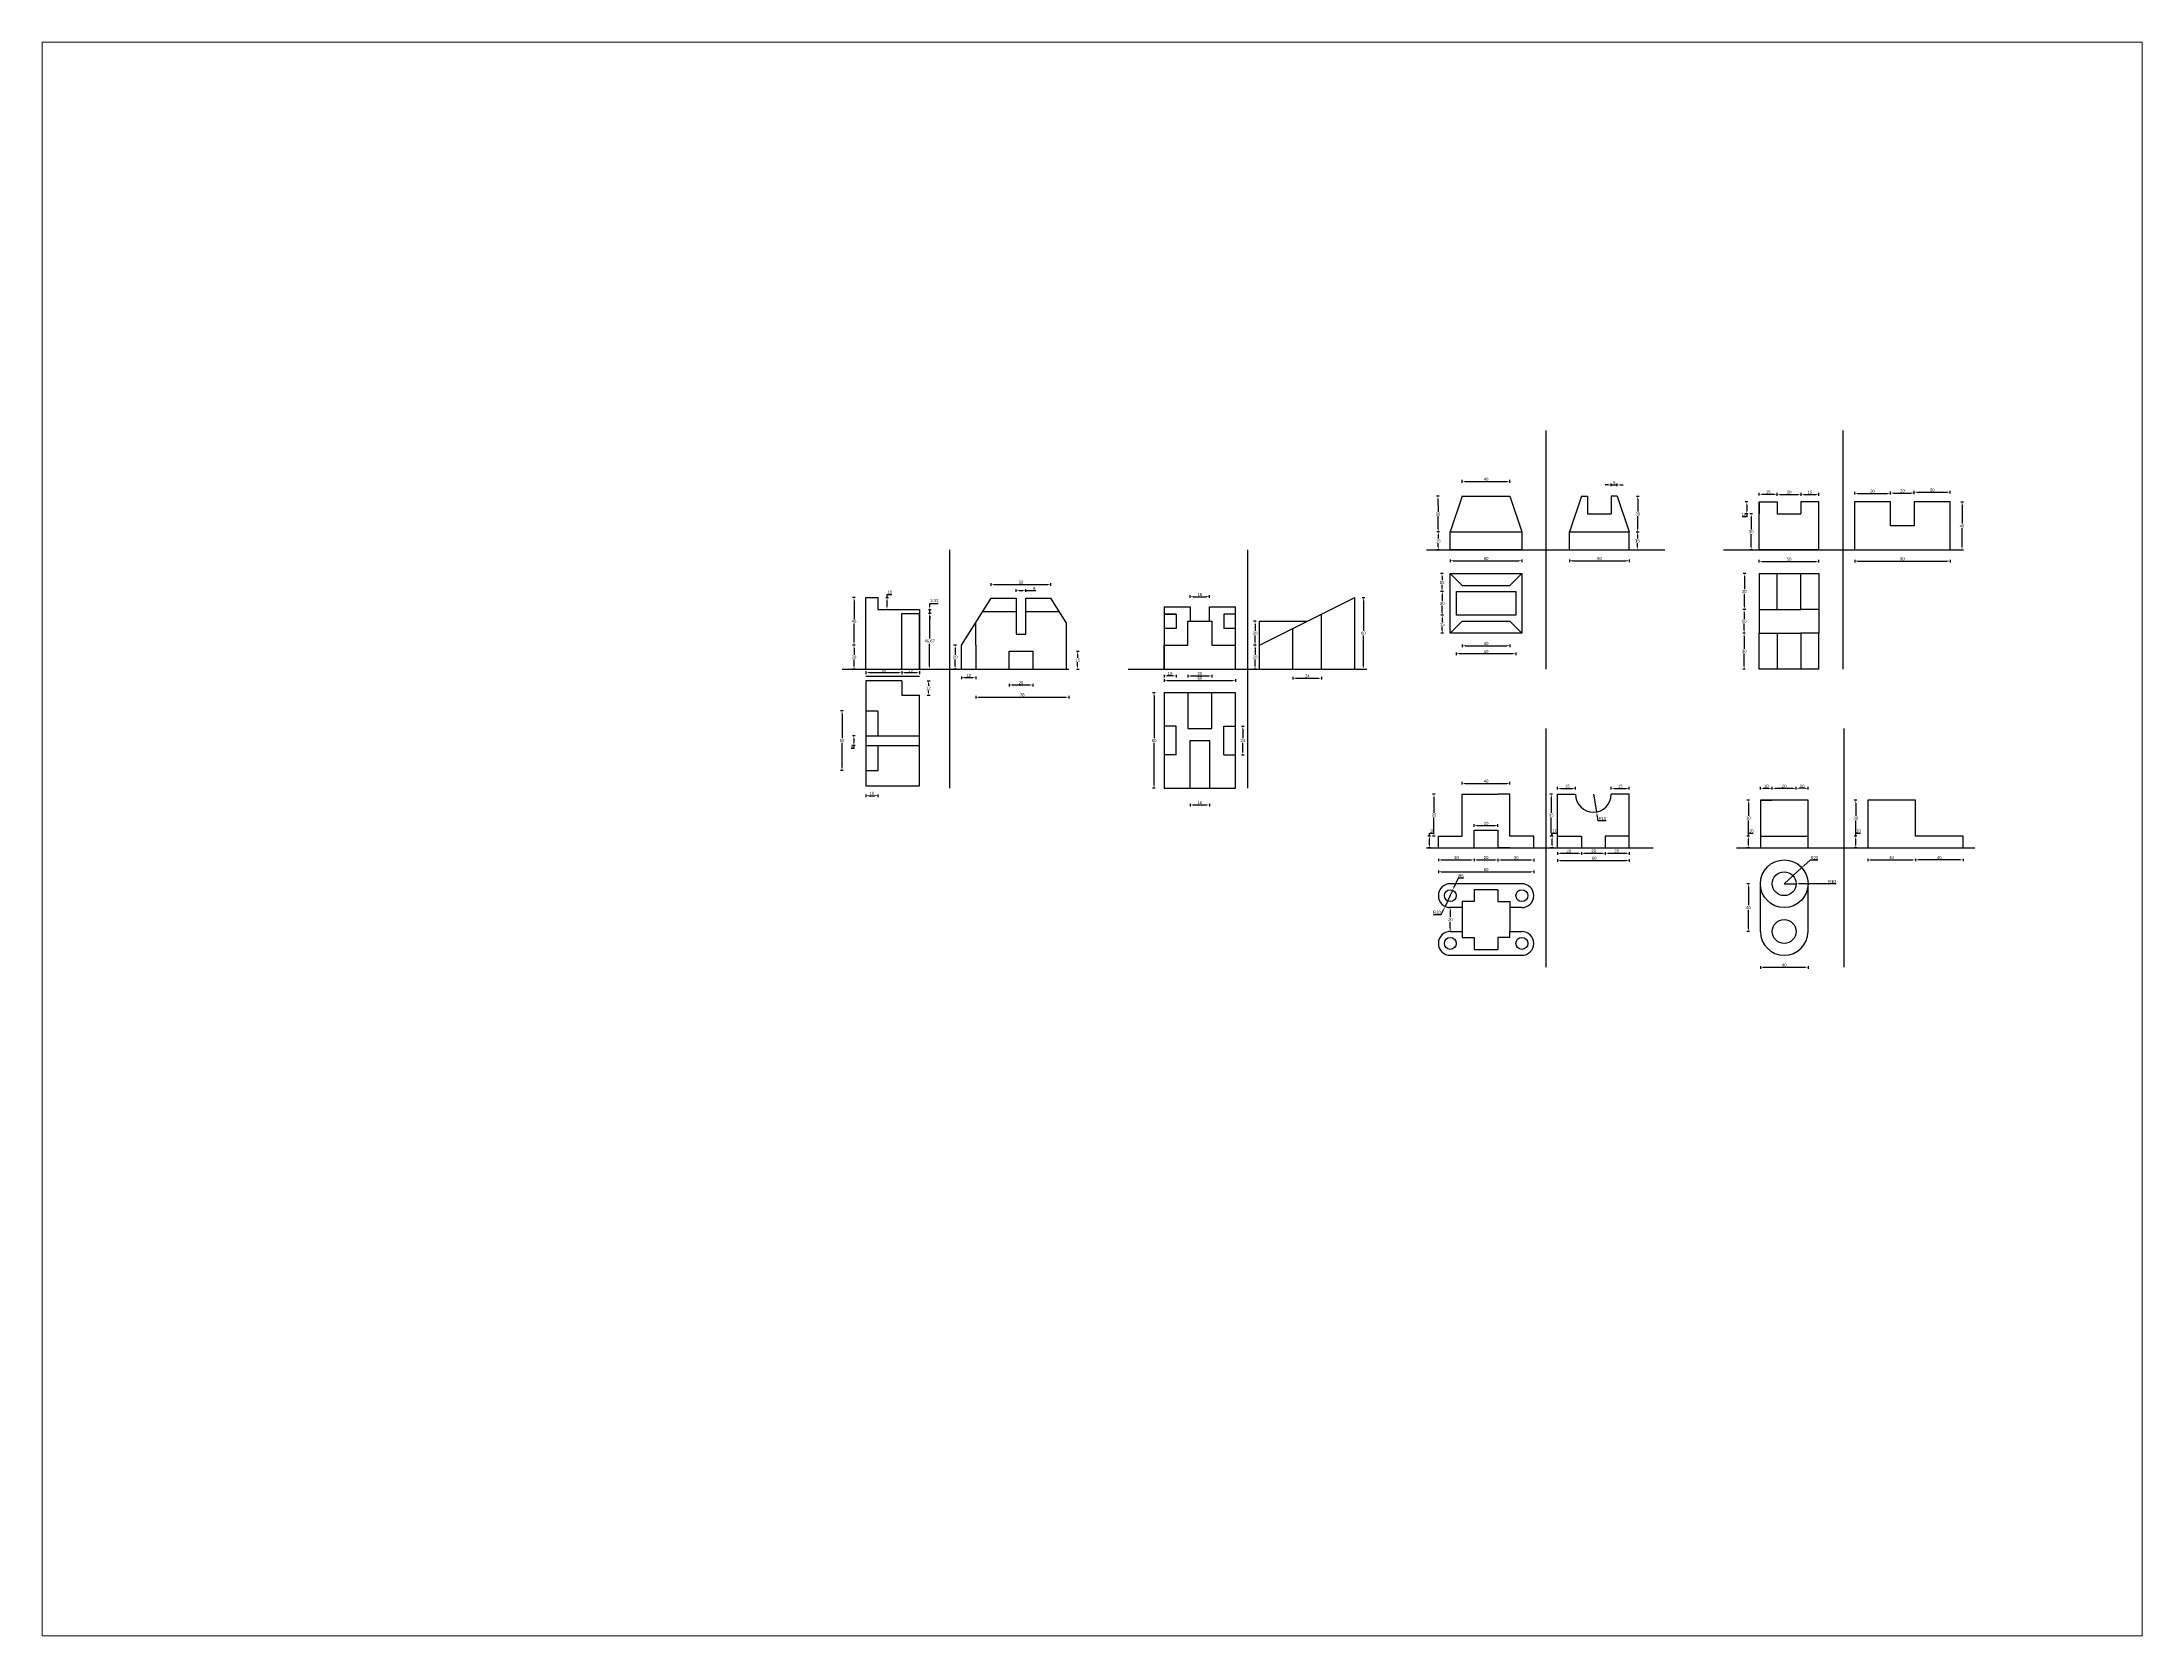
# Paper-space layout 'Layout1' of a CAD drawing. Header units: millimetres. Extents: x 26 to 231, y 20 to 176.
# The model-space entities are those that its viewports show. They can reach past a viewport. Long polylines and large blocks are cut down to what shows.
import ezdxf

# ---------------------------------------------------------------- set-up
doc = ezdxf.new("R2010")
doc.units = ezdxf.units.MM
doc.styles.get("Standard").update_dxf_attribs({"font": 'arial.ttf'})
doc.dimstyles.new('ISO-25', dxfattribs={"dimtxt": 2.5, "dimasz": 2.5, "dimexe": 1.25, "dimexo": 0.625, "dimtad": 1, "dimtih": 1, "dimtoh": 1, "dimtxsty": 'Standard', "dimcen": 2.5, "dimadec": 0, "dimazin": 0, "dimtfac": 1, "dimtmove": 0, "dimatfit": 3, "dimfxl": 1, "dimfxlon": 1, "dimarcsym": 0})

# ---------------------------------------------------------------- blocks, each defined once
blk = doc.blocks.new('*D1')
at = {"color": 0, "lineweight": -2, "transparency": 16777216}
for p, q in [((4160.9, 2515), (4158.6, 2515)), ((4159.9, 2512.5), (4159.9, 2509.4)), ((4159.9, 2502.5), (4159.9, 2505.6)), ((4160.9, 2500), (4158.6, 2500))]:
    blk.add_line(p, q, dxfattribs=at)
at = {"color": 0, "transparency": 16777216}
for points in [[(4159.5, 2512.5), (4160.3, 2512.5), (4159.9, 2515)], [(4159.5, 2502.5), (4160.3, 2502.5), (4159.9, 2500)]]:
    blk.add_solid(points, dxfattribs=at)
at = {"layer": 'Defpoints', "color": 0, "transparency": 16777216}
for p in [(4159.9, 2515), (4170, 2515), (4170, 2500)]:
    blk.add_point(p, dxfattribs=at)
at = {"color": 0, "transparency": 16777216, "insert": (4159.9, 2507.5), "char_height": 2.5, "attachment_point": 5}
blk.add_mtext('15', dxfattribs=at)
blk = doc.blocks.new('*D2')
at = {"color": 0, "lineweight": -2, "transparency": 16777216}
for p, q in [((4180, 2556.2), (4180, 2558.5)), ((4182.5, 2557.2), (4217.5, 2557.2)), ((4220, 2556.2), (4220, 2558.5))]:
    blk.add_line(p, q, dxfattribs=at)
at = {"color": 0, "transparency": 16777216}
for points in [[(4182.5, 2557.6), (4182.5, 2556.8), (4180, 2557.2)], [(4217.5, 2557.6), (4217.5, 2556.8), (4220, 2557.2)]]:
    blk.add_solid(points, dxfattribs=at)
at = {"layer": 'Defpoints', "color": 0, "transparency": 16777216}
for p in [(4220, 2557.2), (4180, 2545), (4220, 2545)]:
    blk.add_point(p, dxfattribs=at)
at = {"color": 0, "transparency": 16777216, "insert": (4200, 2559.1), "char_height": 2.5, "attachment_point": 5}
blk.add_mtext('40', dxfattribs=at)
blk = doc.blocks.new('*D3')
at = {"color": 0, "lineweight": -2, "transparency": 16777216}
for p, q in [((4160.6, 2544.9), (4158.3, 2544.9)), ((4159.6, 2542.4), (4159.7, 2531.8)), ((4159.9, 2517.4), (4159.7, 2528)), ((4160.9, 2514.9), (4158.6, 2514.9))]:
    blk.add_line(p, q, dxfattribs=at)
at = {"color": 0, "transparency": 16777216}
for points in [[(4160, 2542.4), (4159.2, 2542.4), (4159.6, 2544.9)], [(4160.3, 2517.4), (4159.4, 2517.4), (4159.9, 2514.9)]]:
    blk.add_solid(points, dxfattribs=at)
at = {"layer": 'Defpoints', "color": 0, "transparency": 16777216}
for p in [(4159.6, 2544.9), (4169.7, 2545), (4170, 2515)]:
    blk.add_point(p, dxfattribs=at)
at = {"color": 0, "transparency": 16777216, "insert": (4159.7, 2529.9), "char_height": 2.5, "attachment_point": 5}
blk.add_mtext('30', dxfattribs=at)
blk = doc.blocks.new('*D4')
at = {"color": 0, "lineweight": -2, "transparency": 16777216}
for p, q in [((4302.5, 2554.3), (4300, 2554.3)), ((4305, 2553.3), (4305, 2555.5)), ((4305, 2554.3), (4310, 2554.3)), ((4310, 2553.3), (4310, 2555.5)), ((4312.5, 2554.3), (4315, 2554.3))]:
    blk.add_line(p, q, dxfattribs=at)
at = {"color": 0, "transparency": 16777216}
for points in [[(4302.5, 2554.7), (4302.5, 2553.9), (4305, 2554.3)], [(4312.5, 2554.7), (4312.5, 2553.9), (4310, 2554.3)]]:
    blk.add_solid(points, dxfattribs=at)
at = {"layer": 'Defpoints', "color": 0, "transparency": 16777216}
for p in [(4310, 2554.3), (4305, 2545), (4310, 2545)]:
    blk.add_point(p, dxfattribs=at)
at = {"color": 0, "transparency": 16777216, "insert": (4307.5, 2556.2), "char_height": 2.5, "attachment_point": 5}
blk.add_mtext('5', dxfattribs=at)
blk = doc.blocks.new('*D5')
at = {"color": 0, "lineweight": -2, "transparency": 16777216}
for p, q in [((4325.9, 2515), (4328.1, 2515)), ((4326.9, 2512.5), (4326.9, 2509.4)), ((4326.9, 2502.5), (4326.9, 2505.6)), ((4325.9, 2500), (4328.1, 2500))]:
    blk.add_line(p, q, dxfattribs=at)
at = {"color": 0, "transparency": 16777216}
for points in [[(4326.4, 2512.5), (4327.3, 2512.5), (4326.9, 2515)], [(4326.4, 2502.5), (4327.3, 2502.5), (4326.9, 2500)]]:
    blk.add_solid(points, dxfattribs=at)
at = {"layer": 'Defpoints', "color": 0, "transparency": 16777216}
for p in [(4320, 2515), (4326.9, 2515), (4320, 2500)]:
    blk.add_point(p, dxfattribs=at)
at = {"color": 0, "transparency": 16777216, "insert": (4326.9, 2507.5), "char_height": 2.5, "attachment_point": 5}
blk.add_mtext('15', dxfattribs=at)
blk = doc.blocks.new('*D6')
at = {"color": 0, "lineweight": -2, "transparency": 16777216}
for p, q in [((4326.2, 2545), (4328.4, 2545)), ((4327.2, 2542.5), (4327.2, 2531.9)), ((4327.2, 2517.5), (4327.2, 2528.1)), ((4326.2, 2515), (4328.4, 2515))]:
    blk.add_line(p, q, dxfattribs=at)
at = {"color": 0, "transparency": 16777216}
for points in [[(4326.7, 2542.5), (4327.6, 2542.5), (4327.2, 2545)], [(4326.7, 2517.5), (4327.6, 2517.5), (4327.2, 2515)]]:
    blk.add_solid(points, dxfattribs=at)
at = {"layer": 'Defpoints', "color": 0, "transparency": 16777216}
for p in [(4320, 2545), (4327.2, 2545), (4320, 2515)]:
    blk.add_point(p, dxfattribs=at)
at = {"color": 0, "transparency": 16777216, "insert": (4327.2, 2530), "char_height": 2.5, "attachment_point": 5}
blk.add_mtext('30', dxfattribs=at)
blk = doc.blocks.new('*D7')
at = {"color": 0, "lineweight": -2, "transparency": 16777216}
for p, q in [((4170, 2491.8), (4170, 2489.5)), ((4172.5, 2490.8), (4227.5, 2490.8)), ((4230, 2491.8), (4230, 2489.5))]:
    blk.add_line(p, q, dxfattribs=at)
at = {"color": 0, "transparency": 16777216}
for points in [[(4172.5, 2491.2), (4172.5, 2490.3), (4170, 2490.8)], [(4227.5, 2491.2), (4227.5, 2490.3), (4230, 2490.8)]]:
    blk.add_solid(points, dxfattribs=at)
at = {"layer": 'Defpoints', "color": 0, "transparency": 16777216}
for p in [(4170, 2500), (4230, 2500), (4230, 2490.8)]:
    blk.add_point(p, dxfattribs=at)
at = {"color": 0, "transparency": 16777216, "insert": (4200, 2492.7), "char_height": 2.5, "attachment_point": 5}
blk.add_mtext('60', dxfattribs=at)
blk = doc.blocks.new('*D8')
at = {"color": 0, "lineweight": -2, "transparency": 16777216}
for p, q in [((4270, 2491.8), (4270, 2489.5)), ((4272.5, 2490.8), (4317.5, 2490.8)), ((4320, 2491.8), (4320, 2489.5))]:
    blk.add_line(p, q, dxfattribs=at)
at = {"color": 0, "transparency": 16777216}
for points in [[(4272.5, 2491.2), (4272.5, 2490.3), (4270, 2490.8)], [(4317.5, 2491.2), (4317.5, 2490.3), (4320, 2490.8)]]:
    blk.add_solid(points, dxfattribs=at)
at = {"layer": 'Defpoints', "color": 0, "transparency": 16777216}
for p in [(4270, 2500), (4320, 2500), (4320, 2490.8)]:
    blk.add_point(p, dxfattribs=at)
at = {"color": 0, "transparency": 16777216, "insert": (4295, 2492.7), "char_height": 2.5, "attachment_point": 5}
blk.add_mtext('50', dxfattribs=at)
blk = doc.blocks.new('*D9')
at = {"color": 0, "lineweight": -2, "transparency": 16777216}
for p, q in [((4180, 2420.5), (4180, 2418.3)), ((4182.5, 2419.5), (4217.5, 2419.5)), ((4220, 2420.5), (4220, 2418.3))]:
    blk.add_line(p, q, dxfattribs=at)
at = {"color": 0, "transparency": 16777216}
for points in [[(4182.5, 2420), (4182.5, 2419.1), (4180, 2419.5)], [(4217.5, 2420), (4217.5, 2419.1), (4220, 2419.5)]]:
    blk.add_solid(points, dxfattribs=at)
at = {"layer": 'Defpoints', "color": 0, "transparency": 16777216}
for p in [(4180, 2440), (4220, 2440), (4220, 2419.5)]:
    blk.add_point(p, dxfattribs=at)
at = {"color": 0, "transparency": 16777216, "insert": (4200, 2421.4), "char_height": 2.5, "attachment_point": 5}
blk.add_mtext('40', dxfattribs=at)
blk = doc.blocks.new('*D10')
at = {"color": 0, "lineweight": -2, "transparency": 16777216}
for p, q in [((4175, 2413.9), (4175, 2411.6)), ((4177.5, 2412.9), (4222.5, 2412.9)), ((4225, 2413.9), (4225, 2411.6))]:
    blk.add_line(p, q, dxfattribs=at)
at = {"color": 0, "transparency": 16777216}
for points in [[(4177.5, 2413.3), (4177.5, 2412.4), (4175, 2412.9)], [(4222.5, 2413.3), (4222.5, 2412.4), (4225, 2412.9)]]:
    blk.add_solid(points, dxfattribs=at)
at = {"layer": 'Defpoints', "color": 0, "transparency": 16777216}
for p in [(4175, 2445), (4225, 2445), (4225, 2412.9)]:
    blk.add_point(p, dxfattribs=at)
at = {"color": 0, "transparency": 16777216, "insert": (4200, 2414.8), "char_height": 2.5, "attachment_point": 5}
blk.add_mtext('50', dxfattribs=at)
blk = doc.blocks.new('*D11')
at = {"color": 0, "lineweight": -2, "transparency": 16777216}
for p, q in [((4164.1, 2480), (4161.8, 2480)), ((4163.1, 2477.5), (4163.1, 2474.4)), ((4163.1, 2467.5), (4163.1, 2470.6)), ((4164.1, 2465), (4161.8, 2465))]:
    blk.add_line(p, q, dxfattribs=at)
at = {"color": 0, "transparency": 16777216}
for points in [[(4162.6, 2477.5), (4163.5, 2477.5), (4163.1, 2480)], [(4162.6, 2467.5), (4163.5, 2467.5), (4163.1, 2465)]]:
    blk.add_solid(points, dxfattribs=at)
at = {"layer": 'Defpoints', "color": 0, "transparency": 16777216}
for p in [(4170, 2480), (4163.1, 2465), (4170, 2465)]:
    blk.add_point(p, dxfattribs=at)
at = {"color": 0, "transparency": 16777216, "insert": (4163.1, 2472.5), "char_height": 2.5, "attachment_point": 5}
blk.add_mtext('15', dxfattribs=at)
blk = doc.blocks.new('*D12')
at = {"color": 0, "lineweight": -2, "transparency": 16777216}
for p, q in [((4164.3, 2465), (4162, 2465)), ((4163.3, 2462.5), (4163.3, 2456.9)), ((4163.3, 2447.5), (4163.3, 2453.1)), ((4164.3, 2445), (4162, 2445))]:
    blk.add_line(p, q, dxfattribs=at)
at = {"color": 0, "transparency": 16777216}
for points in [[(4162.8, 2462.5), (4163.7, 2462.5), (4163.3, 2465)], [(4162.8, 2447.5), (4163.7, 2447.5), (4163.3, 2445)]]:
    blk.add_solid(points, dxfattribs=at)
at = {"layer": 'Defpoints', "color": 0, "transparency": 16777216}
for p in [(4175, 2465), (4163.3, 2445), (4175, 2445)]:
    blk.add_point(p, dxfattribs=at)
at = {"color": 0, "transparency": 16777216, "insert": (4163.3, 2455), "char_height": 2.5, "attachment_point": 5}
blk.add_mtext('20', dxfattribs=at)
blk = doc.blocks.new('*D13')
at = {"color": 0, "lineweight": -2, "transparency": 16777216}
for p, q in [((4164.3, 2445), (4162, 2445)), ((4163.3, 2442.5), (4163.3, 2439.4)), ((4163.3, 2432.5), (4163.3, 2435.6)), ((4164.3, 2430), (4162, 2430))]:
    blk.add_line(p, q, dxfattribs=at)
at = {"color": 0, "transparency": 16777216}
for points in [[(4162.8, 2442.5), (4163.7, 2442.5), (4163.3, 2445)], [(4162.8, 2432.5), (4163.7, 2432.5), (4163.3, 2430)]]:
    blk.add_solid(points, dxfattribs=at)
at = {"layer": 'Defpoints', "color": 0, "transparency": 16777216}
for p in [(4163.3, 2445), (4170, 2445), (4170, 2430)]:
    blk.add_point(p, dxfattribs=at)
at = {"color": 0, "transparency": 16777216, "insert": (4163.3, 2437.5), "char_height": 2.5, "attachment_point": 5}
blk.add_mtext('15', dxfattribs=at)
blk = doc.blocks.new('*D14')
at = {"color": 0, "lineweight": -2, "transparency": 16777216}
for p, q in [((4417.7, 2480), (4415.5, 2480)), ((4416.7, 2477.5), (4416.7, 2466.9)), ((4417.7, 2450), (4415.5, 2450)), ((4416.7, 2452.5), (4416.7, 2463.1))]:
    blk.add_line(p, q, dxfattribs=at)
at = {"color": 0, "transparency": 16777216}
for points in [[(4416.3, 2477.5), (4417.1, 2477.5), (4416.7, 2480)], [(4416.3, 2452.5), (4417.1, 2452.5), (4416.7, 2450)]]:
    blk.add_solid(points, dxfattribs=at)
at = {"layer": 'Defpoints', "color": 0, "transparency": 16777216}
for p in [(4429.1, 2480), (4416.7, 2450), (4429.1, 2450)]:
    blk.add_point(p, dxfattribs=at)
at = {"color": 0, "transparency": 16777216, "insert": (4416.7, 2465), "char_height": 2.5, "attachment_point": 5}
blk.add_mtext('30', dxfattribs=at)
blk = doc.blocks.new('*D15')
at = {"color": 0, "lineweight": -2, "transparency": 16777216}
for p, q in [((4417.4, 2450), (4415.2, 2450)), ((4416.4, 2447.5), (4416.4, 2441.9)), ((4416.4, 2432.5), (4416.4, 2438.1)), ((4417.4, 2430), (4415.2, 2430))]:
    blk.add_line(p, q, dxfattribs=at)
at = {"color": 0, "transparency": 16777216}
for points in [[(4416, 2447.5), (4416.8, 2447.5), (4416.4, 2450)], [(4416, 2432.5), (4416.8, 2432.5), (4416.4, 2430)]]:
    blk.add_solid(points, dxfattribs=at)
at = {"layer": 'Defpoints', "color": 0, "transparency": 16777216}
for p in [(4429.1, 2450), (4416.4, 2430), (4429.1, 2430)]:
    blk.add_point(p, dxfattribs=at)
at = {"color": 0, "transparency": 16777216, "insert": (4416.4, 2440), "char_height": 2.5, "attachment_point": 5}
blk.add_mtext('20', dxfattribs=at)
blk = doc.blocks.new('*D16')
at = {"color": 0, "lineweight": -2, "transparency": 16777216}
for p, q in [((4417.4, 2430), (4415.2, 2430)), ((4416.4, 2427.5), (4416.4, 2416.9)), ((4416.4, 2402.5), (4416.4, 2413.1)), ((4417.4, 2400), (4415.2, 2400))]:
    blk.add_line(p, q, dxfattribs=at)
at = {"color": 0, "transparency": 16777216}
for points in [[(4416, 2427.5), (4416.8, 2427.5), (4416.4, 2430)], [(4416, 2402.5), (4416.8, 2402.5), (4416.4, 2400)]]:
    blk.add_solid(points, dxfattribs=at)
at = {"layer": 'Defpoints', "color": 0, "transparency": 16777216}
for p in [(4416.4, 2430), (4429.1, 2430), (4429.1, 2400)]:
    blk.add_point(p, dxfattribs=at)
at = {"color": 0, "transparency": 16777216, "insert": (4416.4, 2415), "char_height": 2.5, "attachment_point": 5}
blk.add_mtext('30', dxfattribs=at)
blk = doc.blocks.new('*D17')
at = {"color": 0, "lineweight": -2, "transparency": 16777216}
for p, q in [((4429.1, 2489.2), (4429.1, 2491.5)), ((4431.6, 2490.2), (4476.6, 2490.2)), ((4479.1, 2489.2), (4479.1, 2491.5))]:
    blk.add_line(p, q, dxfattribs=at)
at = {"color": 0, "transparency": 16777216}
for points in [[(4431.6, 2490.6), (4431.6, 2489.8), (4429.1, 2490.2)], [(4476.6, 2490.6), (4476.6, 2489.8), (4479.1, 2490.2)]]:
    blk.add_solid(points, dxfattribs=at)
at = {"layer": 'Defpoints', "color": 0, "transparency": 16777216}
for p in [(4479.1, 2490.2), (4429.1, 2480), (4479.1, 2480)]:
    blk.add_point(p, dxfattribs=at)
at = {"color": 0, "transparency": 16777216, "insert": (4454.1, 2492.1), "char_height": 2.5, "attachment_point": 5}
blk.add_mtext('50', dxfattribs=at)
blk = doc.blocks.new('*D18')
at = {"color": 0, "lineweight": -2, "transparency": 16777216}
for p, q in [((4423.3, 2530), (4421.1, 2530)), ((4422.3, 2527.5), (4422.3, 2516.9)), ((4422.3, 2502.5), (4422.3, 2513.1)), ((4423.3, 2500), (4421.1, 2500))]:
    blk.add_line(p, q, dxfattribs=at)
at = {"color": 0, "transparency": 16777216}
for points in [[(4421.9, 2527.5), (4422.7, 2527.5), (4422.3, 2530)], [(4421.9, 2502.5), (4422.7, 2502.5), (4422.3, 2500)]]:
    blk.add_solid(points, dxfattribs=at)
at = {"layer": 'Defpoints', "color": 0, "transparency": 16777216}
for p in [(4422.3, 2530), (4429.1, 2530), (4429.1, 2500)]:
    blk.add_point(p, dxfattribs=at)
at = {"color": 0, "transparency": 16777216, "insert": (4422.3, 2515), "char_height": 2.5, "attachment_point": 5}
blk.add_mtext('30', dxfattribs=at)
blk = doc.blocks.new('*D19')
at = {"color": 0, "lineweight": -2, "transparency": 16777216}
for p, q in [((4419.6, 2540), (4417.4, 2540)), ((4418.6, 2537.5), (4418.6, 2532.5)), ((4418.6, 2527.5), (4414.7, 2527.5)), ((4419.6, 2530), (4417.4, 2530)), ((4418.6, 2530), (4418.6, 2527.5))]:
    blk.add_line(p, q, dxfattribs=at)
at = {"color": 0, "transparency": 16777216}
for points in [[(4418.2, 2537.5), (4419, 2537.5), (4418.6, 2540)], [(4418.2, 2532.5), (4419, 2532.5), (4418.6, 2530)]]:
    blk.add_solid(points, dxfattribs=at)
at = {"layer": 'Defpoints', "color": 0, "transparency": 16777216}
for p in [(4429.1, 2540), (4418.6, 2530), (4429.1, 2530)]:
    blk.add_point(p, dxfattribs=at)
at = {"color": 0, "transparency": 16777216, "insert": (4416.3, 2529.4), "char_height": 2.5, "attachment_point": 5}
blk.add_mtext('10', dxfattribs=at)
blk = doc.blocks.new('*D20')
at = {"color": 0, "lineweight": -2, "transparency": 16777216}
for p, q in [((4429.1, 2545.5), (4429.1, 2547.8)), ((4431.6, 2546.5), (4441.6, 2546.5)), ((4444.1, 2545.5), (4444.1, 2547.8))]:
    blk.add_line(p, q, dxfattribs=at)
at = {"color": 0, "transparency": 16777216}
for points in [[(4431.6, 2546.9), (4431.6, 2546.1), (4429.1, 2546.5)], [(4441.6, 2546.9), (4441.6, 2546.1), (4444.1, 2546.5)]]:
    blk.add_solid(points, dxfattribs=at)
at = {"layer": 'Defpoints', "color": 0, "transparency": 16777216}
for p in [(4429.1, 2540), (4444.1, 2546.5), (4444.1, 2540)]:
    blk.add_point(p, dxfattribs=at)
at = {"color": 0, "transparency": 16777216, "insert": (4436.6, 2548.4), "char_height": 2.5, "attachment_point": 5}
blk.add_mtext('15', dxfattribs=at)
blk = doc.blocks.new('*D21')
at = {"color": 0, "lineweight": -2, "transparency": 16777216}
for p, q in [((4444.1, 2545.3), (4444.1, 2547.6)), ((4446.6, 2546.3), (4461.6, 2546.3)), ((4464.1, 2545.3), (4464.1, 2547.6))]:
    blk.add_line(p, q, dxfattribs=at)
at = {"color": 0, "transparency": 16777216}
for points in [[(4446.6, 2546.7), (4446.6, 2545.9), (4444.1, 2546.3)], [(4461.6, 2546.7), (4461.6, 2545.9), (4464.1, 2546.3)]]:
    blk.add_solid(points, dxfattribs=at)
at = {"layer": 'Defpoints', "color": 0, "transparency": 16777216}
for p in [(4464.1, 2546.3), (4444.1, 2530), (4464.1, 2530)]:
    blk.add_point(p, dxfattribs=at)
at = {"color": 0, "transparency": 16777216, "insert": (4454.1, 2548.2), "char_height": 2.5, "attachment_point": 5}
blk.add_mtext('20', dxfattribs=at)
blk = doc.blocks.new('*D22')
at = {"color": 0, "lineweight": -2, "transparency": 16777216}
for p, q in [((4464.1, 2545.3), (4464.1, 2547.6)), ((4466.6, 2546.3), (4476.6, 2546.3)), ((4479.1, 2545.3), (4479.1, 2547.6))]:
    blk.add_line(p, q, dxfattribs=at)
at = {"color": 0, "transparency": 16777216}
for points in [[(4466.6, 2546.7), (4466.6, 2545.9), (4464.1, 2546.3)], [(4476.6, 2546.7), (4476.6, 2545.9), (4479.1, 2546.3)]]:
    blk.add_solid(points, dxfattribs=at)
at = {"layer": 'Defpoints', "color": 0, "transparency": 16777216}
for p in [(4464.1, 2540), (4479.1, 2546.3), (4479.1, 2540)]:
    blk.add_point(p, dxfattribs=at)
at = {"color": 0, "transparency": 16777216, "insert": (4471.6, 2548.2), "char_height": 2.5, "attachment_point": 5}
blk.add_mtext('15', dxfattribs=at)
blk = doc.blocks.new('*D23')
at = {"color": 0, "lineweight": -2, "transparency": 16777216}
for p, q in [((4509.1, 2546.2), (4509.1, 2548.5)), ((4511.6, 2547.2), (4536.6, 2547.2)), ((4539.1, 2546.2), (4539.1, 2548.5))]:
    blk.add_line(p, q, dxfattribs=at)
at = {"color": 0, "transparency": 16777216}
for points in [[(4511.6, 2547.6), (4511.6, 2546.8), (4509.1, 2547.2)], [(4536.6, 2547.6), (4536.6, 2546.8), (4539.1, 2547.2)]]:
    blk.add_solid(points, dxfattribs=at)
at = {"layer": 'Defpoints', "color": 0, "transparency": 16777216}
for p in [(4509.1, 2540), (4539.1, 2547.2), (4539.1, 2540)]:
    blk.add_point(p, dxfattribs=at)
at = {"color": 0, "transparency": 16777216, "insert": (4524.1, 2549.1), "char_height": 2.5, "attachment_point": 5}
blk.add_mtext('30', dxfattribs=at)
blk = doc.blocks.new('*D24')
at = {"color": 0, "lineweight": -2, "transparency": 16777216}
for p, q in [((4539.1, 2546.5), (4539.1, 2548.8)), ((4541.6, 2547.5), (4556.6, 2547.5)), ((4559.1, 2546.5), (4559.1, 2548.8))]:
    blk.add_line(p, q, dxfattribs=at)
at = {"color": 0, "transparency": 16777216}
for points in [[(4541.6, 2548), (4541.6, 2547.1), (4539.1, 2547.5)], [(4556.6, 2548), (4556.6, 2547.1), (4559.1, 2547.5)]]:
    blk.add_solid(points, dxfattribs=at)
at = {"layer": 'Defpoints', "color": 0, "transparency": 16777216}
for p in [(4539.1, 2540), (4559.1, 2547.5), (4559.1, 2540)]:
    blk.add_point(p, dxfattribs=at)
at = {"color": 0, "transparency": 16777216, "insert": (4549.1, 2549.4), "char_height": 2.5, "attachment_point": 5}
blk.add_mtext('20', dxfattribs=at)
blk = doc.blocks.new('*D25')
at = {"color": 0, "lineweight": -2, "transparency": 16777216}
for p, q in [((4559.1, 2547.2), (4559.1, 2549.4)), ((4561.6, 2548.2), (4586.6, 2548.2)), ((4589.1, 2547.2), (4589.1, 2549.4))]:
    blk.add_line(p, q, dxfattribs=at)
at = {"color": 0, "transparency": 16777216}
for points in [[(4561.6, 2548.6), (4561.6, 2547.8), (4559.1, 2548.2)], [(4586.6, 2548.6), (4586.6, 2547.8), (4589.1, 2548.2)]]:
    blk.add_solid(points, dxfattribs=at)
at = {"layer": 'Defpoints', "color": 0, "transparency": 16777216}
for p in [(4559.1, 2540), (4589.1, 2548.2), (4589.1, 2540)]:
    blk.add_point(p, dxfattribs=at)
at = {"color": 0, "transparency": 16777216, "insert": (4574.1, 2550.1), "char_height": 2.5, "attachment_point": 5}
blk.add_mtext('30', dxfattribs=at)
blk = doc.blocks.new('*D26')
at = {"color": 0, "lineweight": -2, "transparency": 16777216}
for p, q in [((4509.1, 2491.5), (4509.1, 2489.2)), ((4511.6, 2490.5), (4586.6, 2490.5)), ((4589.1, 2491.5), (4589.1, 2489.2))]:
    blk.add_line(p, q, dxfattribs=at)
at = {"color": 0, "transparency": 16777216}
for points in [[(4511.6, 2490.9), (4511.6, 2490.1), (4509.1, 2490.5)], [(4586.6, 2490.9), (4586.6, 2490.1), (4589.1, 2490.5)]]:
    blk.add_solid(points, dxfattribs=at)
at = {"layer": 'Defpoints', "color": 0, "transparency": 16777216}
for p in [(4509.1, 2500), (4589.1, 2500), (4589.1, 2490.5)]:
    blk.add_point(p, dxfattribs=at)
at = {"color": 0, "transparency": 16777216, "insert": (4549.1, 2492.4), "char_height": 2.5, "attachment_point": 5}
blk.add_mtext('80', dxfattribs=at)
blk = doc.blocks.new('*D27')
at = {"color": 0, "lineweight": -2, "transparency": 16777216}
for p, q in [((4598.1, 2540), (4600.3, 2540)), ((4599.1, 2537.5), (4599.1, 2521.9)), ((4599.1, 2502.5), (4599.1, 2518.1)), ((4598.1, 2500), (4600.3, 2500))]:
    blk.add_line(p, q, dxfattribs=at)
at = {"color": 0, "transparency": 16777216}
for points in [[(4598.7, 2537.5), (4599.5, 2537.5), (4599.1, 2540)], [(4598.7, 2502.5), (4599.5, 2502.5), (4599.1, 2500)]]:
    blk.add_solid(points, dxfattribs=at)
at = {"layer": 'Defpoints', "color": 0, "transparency": 16777216}
for p in [(4589.1, 2540), (4589.1, 2500), (4599.1, 2500)]:
    blk.add_point(p, dxfattribs=at)
at = {"color": 0, "transparency": 16777216, "insert": (4599.1, 2520), "char_height": 2.5, "attachment_point": 5}
blk.add_mtext('40', dxfattribs=at)
blk = doc.blocks.new('*D28')
at = {"color": 0, "lineweight": -2, "transparency": 16777216}
for p, q in [((4190, 2267.7), (4190, 2269.9)), ((4192.5, 2268.7), (4207.5, 2268.7)), ((4210, 2267.7), (4210, 2269.9))]:
    blk.add_line(p, q, dxfattribs=at)
at = {"color": 0, "transparency": 16777216}
for points in [[(4192.5, 2269.1), (4192.5, 2268.2), (4190, 2268.7)], [(4207.5, 2269.1), (4207.5, 2268.2), (4210, 2268.7)]]:
    blk.add_solid(points, dxfattribs=at)
at = {"layer": 'Defpoints', "color": 0, "transparency": 16777216}
for p in [(4190, 2265), (4210, 2268.7), (4210, 2265)]:
    blk.add_point(p, dxfattribs=at)
at = {"color": 0, "transparency": 16777216, "insert": (4200, 2270.6), "char_height": 2.5, "attachment_point": 5}
blk.add_mtext('20', dxfattribs=at)
blk = doc.blocks.new('*D29')
at = {"color": 0, "lineweight": -2, "transparency": 16777216}
for p, q in [((4180, 2303.1), (4180, 2305.3)), ((4182.5, 2304.1), (4217.5, 2304.1)), ((4220, 2303.1), (4220, 2305.3))]:
    blk.add_line(p, q, dxfattribs=at)
at = {"color": 0, "transparency": 16777216}
for points in [[(4182.5, 2304.5), (4182.5, 2303.6), (4180, 2304.1)], [(4217.5, 2304.5), (4217.5, 2303.6), (4220, 2304.1)]]:
    blk.add_solid(points, dxfattribs=at)
at = {"layer": 'Defpoints', "color": 0, "transparency": 16777216}
for p in [(4180, 2295), (4220, 2304.1), (4220, 2295)]:
    blk.add_point(p, dxfattribs=at)
at = {"color": 0, "transparency": 16777216, "insert": (4200, 2306), "char_height": 2.5, "attachment_point": 5}
blk.add_mtext('40', dxfattribs=at)
blk = doc.blocks.new('*D30')
at = {"color": 0, "lineweight": -2, "transparency": 16777216}
for p, q in [((4157.3, 2295), (4155, 2295)), ((4156.3, 2292.5), (4156.3, 2279.4)), ((4156.3, 2262.5), (4156.3, 2275.6)), ((4157.3, 2260), (4155, 2260))]:
    blk.add_line(p, q, dxfattribs=at)
at = {"color": 0, "transparency": 16777216}
for points in [[(4155.9, 2292.5), (4156.7, 2292.5), (4156.3, 2295)], [(4155.9, 2262.5), (4156.7, 2262.5), (4156.3, 2260)]]:
    blk.add_solid(points, dxfattribs=at)
at = {"layer": 'Defpoints', "color": 0, "transparency": 16777216}
for p in [(4156.3, 2295), (4180, 2295), (4180, 2260)]:
    blk.add_point(p, dxfattribs=at)
at = {"color": 0, "transparency": 16777216, "insert": (4156.3, 2277.5), "char_height": 2.5, "attachment_point": 5}
blk.add_mtext('35', dxfattribs=at)
blk = doc.blocks.new('*D31')
at = {"color": 0, "lineweight": -2, "transparency": 16777216}
for p, q in [((4153.5, 2260), (4151.3, 2260)), ((4152.5, 2260), (4152.5, 2262.5)), ((4152.5, 2262.5), (4156.5, 2262.5)), ((4152.5, 2252.5), (4152.5, 2257.5)), ((4153.5, 2250), (4151.3, 2250))]:
    blk.add_line(p, q, dxfattribs=at)
at = {"color": 0, "transparency": 16777216}
for points in [[(4152.1, 2257.5), (4153, 2257.5), (4152.5, 2260)], [(4152.1, 2252.5), (4153, 2252.5), (4152.5, 2250)]]:
    blk.add_solid(points, dxfattribs=at)
at = {"layer": 'Defpoints', "color": 0, "transparency": 16777216}
for p in [(4152.5, 2260), (4160, 2260), (4160, 2250)]:
    blk.add_point(p, dxfattribs=at)
at = {"color": 0, "transparency": 16777216, "insert": (4154.8, 2264.4), "char_height": 2.5, "attachment_point": 5}
blk.add_mtext('10', dxfattribs=at)
blk = doc.blocks.new('*D32')
at = {"color": 0, "lineweight": -2, "transparency": 16777216}
for p, q in [((4160, 2241), (4160, 2238.8)), ((4162.5, 2240), (4187.5, 2240)), ((4190, 2241), (4190, 2238.8))]:
    blk.add_line(p, q, dxfattribs=at)
at = {"color": 0, "transparency": 16777216}
for points in [[(4162.5, 2240.4), (4162.5, 2239.6), (4160, 2240)], [(4187.5, 2240.4), (4187.5, 2239.6), (4190, 2240)]]:
    blk.add_solid(points, dxfattribs=at)
at = {"layer": 'Defpoints', "color": 0, "transparency": 16777216}
for p in [(4160, 2250), (4190, 2250), (4190, 2240)]:
    blk.add_point(p, dxfattribs=at)
at = {"color": 0, "transparency": 16777216, "insert": (4175.1, 2241.9), "char_height": 2.5, "attachment_point": 5}
blk.add_mtext('30', dxfattribs=at)
blk = doc.blocks.new('*D33')
at = {"color": 0, "lineweight": -2, "transparency": 16777216}
for p, q in [((4190, 2241), (4190, 2238.8)), ((4192.5, 2240), (4207.5, 2240)), ((4210, 2241), (4210, 2238.8))]:
    blk.add_line(p, q, dxfattribs=at)
at = {"color": 0, "transparency": 16777216}
for points in [[(4192.5, 2240.4), (4192.5, 2239.6), (4190, 2240)], [(4207.5, 2240.4), (4207.5, 2239.6), (4210, 2240)]]:
    blk.add_solid(points, dxfattribs=at)
at = {"layer": 'Defpoints', "color": 0, "transparency": 16777216}
for p in [(4190, 2250), (4210, 2250), (4210, 2240)]:
    blk.add_point(p, dxfattribs=at)
at = {"color": 0, "transparency": 16777216, "insert": (4200, 2241.9), "char_height": 2.5, "attachment_point": 5}
blk.add_mtext('20', dxfattribs=at)
blk = doc.blocks.new('*D34')
at = {"color": 0, "lineweight": -2, "transparency": 16777216}
for p, q in [((4210, 2240.9), (4210, 2238.6)), ((4212.5, 2239.9), (4237.5, 2239.9)), ((4240, 2240.9), (4240, 2238.6))]:
    blk.add_line(p, q, dxfattribs=at)
at = {"color": 0, "transparency": 16777216}
for points in [[(4212.5, 2240.3), (4212.5, 2239.5), (4210, 2239.9)], [(4237.5, 2240.3), (4237.5, 2239.5), (4240, 2239.9)]]:
    blk.add_solid(points, dxfattribs=at)
at = {"layer": 'Defpoints', "color": 0, "transparency": 16777216}
for p in [(4210, 2250), (4240, 2250), (4240, 2239.9)]:
    blk.add_point(p, dxfattribs=at)
at = {"color": 0, "transparency": 16777216, "insert": (4225.2, 2241.8), "char_height": 2.5, "attachment_point": 5}
blk.add_mtext('30', dxfattribs=at)
blk = doc.blocks.new('*D35')
at = {"color": 0, "lineweight": -2, "transparency": 16777216}
for p, q in [((4160, 2231), (4160, 2228.8)), ((4162.5, 2230), (4237.5, 2230)), ((4240, 2231), (4240, 2228.8))]:
    blk.add_line(p, q, dxfattribs=at)
at = {"color": 0, "transparency": 16777216}
for points in [[(4162.5, 2230.4), (4162.5, 2229.6), (4160, 2230)], [(4237.5, 2230.4), (4237.5, 2229.6), (4240, 2230)]]:
    blk.add_solid(points, dxfattribs=at)
at = {"layer": 'Defpoints', "color": 0, "transparency": 16777216}
for p in [(4160, 2250), (4240, 2250), (4240, 2230)]:
    blk.add_point(p, dxfattribs=at)
at = {"color": 0, "transparency": 16777216, "insert": (4200, 2231.9), "char_height": 2.5, "attachment_point": 5}
blk.add_mtext('80', dxfattribs=at)
blk = doc.blocks.new('*D36')
at = {"color": 0, "lineweight": -2, "transparency": 16777216}
for p, q in [((4260, 2240.5), (4260, 2238.3)), ((4262.5, 2239.5), (4317.5, 2239.5)), ((4320, 2240.5), (4320, 2238.3))]:
    blk.add_line(p, q, dxfattribs=at)
at = {"color": 0, "transparency": 16777216}
for points in [[(4262.5, 2240), (4262.5, 2239.1), (4260, 2239.5)], [(4317.5, 2240), (4317.5, 2239.1), (4320, 2239.5)]]:
    blk.add_solid(points, dxfattribs=at)
at = {"layer": 'Defpoints', "color": 0, "transparency": 16777216}
for p in [(4260, 2250), (4320, 2250), (4320, 2239.5)]:
    blk.add_point(p, dxfattribs=at)
at = {"color": 0, "transparency": 16777216, "insert": (4290.6, 2241.4), "char_height": 2.5, "attachment_point": 5}
blk.add_mtext('60', dxfattribs=at)
blk = doc.blocks.new('*D37')
at = {"color": 0, "lineweight": -2, "transparency": 16777216}
for p, q in [((4256.4, 2260), (4254.1, 2260)), ((4255.4, 2260), (4255.4, 2262.5)), ((4255.4, 2262.5), (4259.4, 2262.5)), ((4255.4, 2252.5), (4255.4, 2257.5)), ((4256.4, 2250), (4254.1, 2250))]:
    blk.add_line(p, q, dxfattribs=at)
at = {"color": 0, "transparency": 16777216}
for points in [[(4255, 2257.5), (4255.8, 2257.5), (4255.4, 2260)], [(4255, 2252.5), (4255.8, 2252.5), (4255.4, 2250)]]:
    blk.add_solid(points, dxfattribs=at)
at = {"layer": 'Defpoints', "color": 0, "transparency": 16777216}
for p in [(4255.4, 2260), (4260, 2260), (4260, 2250)]:
    blk.add_point(p, dxfattribs=at)
at = {"color": 0, "transparency": 16777216, "insert": (4257.7, 2264.4), "char_height": 2.5, "attachment_point": 5}
blk.add_mtext('10', dxfattribs=at)
blk = doc.blocks.new('*D38')
at = {"color": 0, "lineweight": -2, "transparency": 16777216}
for p, q in [((4255.7, 2295), (4253.4, 2295)), ((4254.7, 2292.5), (4254.7, 2279.4)), ((4254.7, 2262.5), (4254.7, 2275.6)), ((4255.7, 2260), (4253.4, 2260))]:
    blk.add_line(p, q, dxfattribs=at)
at = {"color": 0, "transparency": 16777216}
for points in [[(4254.3, 2292.5), (4255.1, 2292.5), (4254.7, 2295)], [(4254.3, 2262.5), (4255.1, 2262.5), (4254.7, 2260)]]:
    blk.add_solid(points, dxfattribs=at)
at = {"layer": 'Defpoints', "color": 0, "transparency": 16777216}
for p in [(4254.7, 2295), (4260, 2295), (4260, 2260)]:
    blk.add_point(p, dxfattribs=at)
at = {"color": 0, "transparency": 16777216, "insert": (4254.7, 2277.5), "char_height": 2.5, "attachment_point": 5}
blk.add_mtext('35', dxfattribs=at)
blk = doc.blocks.new('*D39')
at = {"color": 0, "lineweight": -2, "transparency": 16777216}
for p, q in [((4260, 2246.5), (4260, 2244.3)), ((4262.5, 2245.5), (4277.5, 2245.5)), ((4280, 2246.5), (4280, 2244.3))]:
    blk.add_line(p, q, dxfattribs=at)
at = {"color": 0, "transparency": 16777216}
for points in [[(4262.5, 2246), (4262.5, 2245.1), (4260, 2245.5)], [(4277.5, 2246), (4277.5, 2245.1), (4280, 2245.5)]]:
    blk.add_solid(points, dxfattribs=at)
at = {"layer": 'Defpoints', "color": 0, "transparency": 16777216}
for p in [(4260, 2250), (4280, 2250), (4280, 2245.5)]:
    blk.add_point(p, dxfattribs=at)
at = {"color": 0, "transparency": 16777216, "insert": (4269.4, 2247.4), "char_height": 2.5, "attachment_point": 5}
blk.add_mtext('20', dxfattribs=at)
blk = doc.blocks.new('*D40')
at = {"color": 0, "lineweight": -2, "transparency": 16777216}
for p, q in [((4280, 2246.6), (4280, 2244.3)), ((4282.5, 2245.6), (4297.5, 2245.6)), ((4300, 2246.6), (4300, 2244.3))]:
    blk.add_line(p, q, dxfattribs=at)
at = {"color": 0, "transparency": 16777216}
for points in [[(4282.5, 2246), (4282.5, 2245.1), (4280, 2245.6)], [(4297.5, 2246), (4297.5, 2245.1), (4300, 2245.6)]]:
    blk.add_solid(points, dxfattribs=at)
at = {"layer": 'Defpoints', "color": 0, "transparency": 16777216}
for p in [(4280, 2250), (4300, 2250), (4300, 2245.6)]:
    blk.add_point(p, dxfattribs=at)
at = {"color": 0, "transparency": 16777216, "insert": (4290.3, 2247.5), "char_height": 2.5, "attachment_point": 5}
blk.add_mtext('20', dxfattribs=at)
blk = doc.blocks.new('*D41')
at = {"color": 0, "lineweight": -2, "transparency": 16777216}
for p, q in [((4300, 2246.6), (4300, 2244.3)), ((4302.5, 2245.6), (4317.5, 2245.6)), ((4320, 2246.6), (4320, 2244.3))]:
    blk.add_line(p, q, dxfattribs=at)
at = {"color": 0, "transparency": 16777216}
for points in [[(4302.5, 2246), (4302.5, 2245.1), (4300, 2245.6)], [(4317.5, 2246), (4317.5, 2245.1), (4320, 2245.6)]]:
    blk.add_solid(points, dxfattribs=at)
at = {"layer": 'Defpoints', "color": 0, "transparency": 16777216}
for p in [(4300, 2250), (4320, 2250), (4320, 2245.6)]:
    blk.add_point(p, dxfattribs=at)
at = {"color": 0, "transparency": 16777216, "insert": (4309.5, 2247.5), "char_height": 2.5, "attachment_point": 5}
blk.add_mtext('20', dxfattribs=at)
blk = doc.blocks.new('*D42')
at = {"color": 0, "lineweight": -2, "transparency": 16777216}
for p, q in [((4260, 2298.9), (4260, 2301.2)), ((4262.5, 2299.9), (4272.5, 2299.9)), ((4275, 2298.9), (4275, 2301.2))]:
    blk.add_line(p, q, dxfattribs=at)
at = {"color": 0, "transparency": 16777216}
for points in [[(4262.5, 2300.4), (4262.5, 2299.5), (4260, 2299.9)], [(4272.5, 2300.4), (4272.5, 2299.5), (4275, 2299.9)]]:
    blk.add_solid(points, dxfattribs=at)
at = {"layer": 'Defpoints', "color": 0, "transparency": 16777216}
for p in [(4260, 2295), (4275, 2299.9), (4275, 2295)]:
    blk.add_point(p, dxfattribs=at)
at = {"color": 0, "transparency": 16777216, "insert": (4268.1, 2301.8), "char_height": 2.5, "attachment_point": 5}
blk.add_mtext('15', dxfattribs=at)
blk = doc.blocks.new('*D43')
at = {"color": 0, "lineweight": -2, "transparency": 16777216}
for p, q in [((4305, 2298.9), (4305, 2301.2)), ((4307.5, 2299.9), (4317.5, 2299.9)), ((4320, 2298.9), (4320, 2301.2))]:
    blk.add_line(p, q, dxfattribs=at)
at = {"color": 0, "transparency": 16777216}
for points in [[(4307.5, 2300.4), (4307.5, 2299.5), (4305, 2299.9)], [(4317.5, 2300.4), (4317.5, 2299.5), (4320, 2299.9)]]:
    blk.add_solid(points, dxfattribs=at)
at = {"layer": 'Defpoints', "color": 0, "transparency": 16777216}
for p in [(4305, 2295), (4320, 2299.9), (4320, 2295)]:
    blk.add_point(p, dxfattribs=at)
at = {"color": 0, "transparency": 16777216, "insert": (4312.6, 2301.8), "char_height": 2.5, "attachment_point": 5}
blk.add_mtext('15', dxfattribs=at)
blk = doc.blocks.new('*D44')
at = {"color": 0, "lineweight": -2, "transparency": 16777216}
for p, q in [((4290, 2295), (4292.7, 2280.2)), ((4294, 2272.8), (4293.1, 2277.8)), ((4300.6, 2272.8), (4294, 2272.8))]:
    blk.add_line(p, q, dxfattribs=at)
at = {"color": 0, "transparency": 16777216}
blk.add_solid([(4293.5, 2277.8), (4292.7, 2277.7), (4292.7, 2280.2)], dxfattribs=at)
at = {"layer": 'Defpoints', "color": 0, "transparency": 16777216}
for p in [(4290, 2295), (4292.7, 2280.2)]:
    blk.add_point(p, dxfattribs=at)
at = {"color": 0, "transparency": 16777216, "insert": (4297.6, 2274.7), "char_height": 2.5, "attachment_point": 5}
blk.add_mtext('R15', dxfattribs=at)
blk = doc.blocks.new('*D45')
at = {"color": 0, "lineweight": -2, "transparency": 16777216}
for p, q in [((4176.5, 2224.7), (4173, 2216.9)), ((4181.2, 2224.7), (4176.5, 2224.7)), ((4170, 2210), (4172, 2214.6))]:
    blk.add_line(p, q, dxfattribs=at)
at = {"color": 0, "transparency": 16777216}
blk.add_solid([(4172.7, 2217), (4173.4, 2216.7), (4172, 2214.6)], dxfattribs=at)
at = {"layer": 'Defpoints', "color": 0, "transparency": 16777216}
for p in [(4170, 2210), (4172, 2214.6)]:
    blk.add_point(p, dxfattribs=at)
at = {"color": 0, "transparency": 16777216, "insert": (4179.1, 2226.6), "char_height": 2.5, "attachment_point": 5}
blk.add_mtext('R5', dxfattribs=at)
blk = doc.blocks.new('*D46')
at = {"color": 0, "lineweight": -2, "transparency": 16777216}
for p, q in [((4170, 2210), (4165.7, 2201)), ((4155.8, 2194.2), (4162.4, 2194.2)), ((4162.4, 2194.2), (4164.6, 2198.7))]:
    blk.add_line(p, q, dxfattribs=at)
at = {"color": 0, "transparency": 16777216}
blk.add_solid([(4164.2, 2198.9), (4164.9, 2198.6), (4165.7, 2201)], dxfattribs=at)
at = {"layer": 'Defpoints', "color": 0, "transparency": 16777216}
for p in [(4170, 2210), (4165.7, 2201)]:
    blk.add_point(p, dxfattribs=at)
at = {"color": 0, "transparency": 16777216, "insert": (4158.8, 2196.1), "char_height": 2.5, "attachment_point": 5}
blk.add_mtext('R10', dxfattribs=at)
blk = doc.blocks.new('*D47')
at = {"color": 0, "lineweight": -2, "transparency": 16777216}
for p, q in [((4171, 2200), (4168.8, 2200)), ((4170, 2197.5), (4170, 2191.9)), ((4170, 2182.5), (4170, 2188.1)), ((4171, 2180), (4168.8, 2180))]:
    blk.add_line(p, q, dxfattribs=at)
at = {"color": 0, "transparency": 16777216}
for points in [[(4169.6, 2197.5), (4170.4, 2197.5), (4170, 2200)], [(4169.6, 2182.5), (4170.4, 2182.5), (4170, 2180)]]:
    blk.add_solid(points, dxfattribs=at)
at = {"layer": 'Defpoints', "color": 0, "transparency": 16777216}
for p in [(4180, 2200), (4170, 2180), (4180, 2180)]:
    blk.add_point(p, dxfattribs=at)
at = {"color": 0, "transparency": 16777216, "insert": (4170, 2190), "char_height": 2.5, "attachment_point": 5}
blk.add_mtext('20', dxfattribs=at)
blk = doc.blocks.new('*D48')
at = {"color": 0, "lineweight": -2, "transparency": 16777216}
for p, q in [((4421, 2290), (4418.8, 2290)), ((4420, 2287.5), (4420, 2276.9)), ((4420, 2262.5), (4420, 2273.1)), ((4421, 2260), (4418.8, 2260))]:
    blk.add_line(p, q, dxfattribs=at)
at = {"color": 0, "transparency": 16777216}
for points in [[(4419.6, 2287.5), (4420.4, 2287.5), (4420, 2290)], [(4419.6, 2262.5), (4420.4, 2262.5), (4420, 2260)]]:
    blk.add_solid(points, dxfattribs=at)
at = {"layer": 'Defpoints', "color": 0, "transparency": 16777216}
for p in [(4430, 2290), (4420, 2260), (4430, 2260)]:
    blk.add_point(p, dxfattribs=at)
at = {"color": 0, "transparency": 16777216, "insert": (4420, 2275), "char_height": 2.5, "attachment_point": 5}
blk.add_mtext('30', dxfattribs=at)
blk = doc.blocks.new('*D49')
at = {"color": 0, "lineweight": -2, "transparency": 16777216}
for p, q in [((4421, 2260), (4418.8, 2260)), ((4420, 2260), (4420, 2262.5)), ((4420, 2262.5), (4424, 2262.5)), ((4420, 2252.5), (4420, 2257.5)), ((4421, 2250), (4418.8, 2250))]:
    blk.add_line(p, q, dxfattribs=at)
at = {"color": 0, "transparency": 16777216}
for points in [[(4419.6, 2257.5), (4420.4, 2257.5), (4420, 2260)], [(4419.6, 2252.5), (4420.4, 2252.5), (4420, 2250)]]:
    blk.add_solid(points, dxfattribs=at)
at = {"layer": 'Defpoints', "color": 0, "transparency": 16777216}
for p in [(4420, 2260), (4430, 2260), (4430, 2250)]:
    blk.add_point(p, dxfattribs=at)
at = {"color": 0, "transparency": 16777216, "insert": (4422.3, 2264.4), "char_height": 2.5, "attachment_point": 5}
blk.add_mtext('10', dxfattribs=at)
blk = doc.blocks.new('*D50')
at = {"color": 0, "lineweight": -2, "transparency": 16777216}
for p, q in [((4430, 2299), (4430, 2301.2)), ((4432.5, 2300), (4437.5, 2300)), ((4440, 2299), (4440, 2301.2))]:
    blk.add_line(p, q, dxfattribs=at)
at = {"color": 0, "transparency": 16777216}
for points in [[(4432.5, 2300.4), (4432.5, 2299.6), (4430, 2300)], [(4437.5, 2300.4), (4437.5, 2299.6), (4440, 2300)]]:
    blk.add_solid(points, dxfattribs=at)
at = {"layer": 'Defpoints', "color": 0, "transparency": 16777216}
for p in [(4430, 2290), (4440, 2300), (4440, 2290)]:
    blk.add_point(p, dxfattribs=at)
at = {"color": 0, "transparency": 16777216, "insert": (4435, 2301.9), "char_height": 2.5, "attachment_point": 5}
blk.add_mtext('10', dxfattribs=at)
blk = doc.blocks.new('*D51')
at = {"color": 0, "lineweight": -2, "transparency": 16777216}
for p, q in [((4460, 2299), (4460, 2301.2)), ((4467.5, 2300), (4462.5, 2300)), ((4470, 2299), (4470, 2301.2))]:
    blk.add_line(p, q, dxfattribs=at)
at = {"color": 0, "transparency": 16777216}
for points in [[(4462.5, 2300.4), (4462.5, 2299.6), (4460, 2300)], [(4467.5, 2300.4), (4467.5, 2299.6), (4470, 2300)]]:
    blk.add_solid(points, dxfattribs=at)
at = {"layer": 'Defpoints', "color": 0, "transparency": 16777216}
for p in [(4460, 2300), (4460, 2290), (4470, 2290)]:
    blk.add_point(p, dxfattribs=at)
at = {"color": 0, "transparency": 16777216, "insert": (4465, 2301.9), "char_height": 2.5, "attachment_point": 5}
blk.add_mtext('10', dxfattribs=at)
blk = doc.blocks.new('*D52')
at = {"color": 0, "lineweight": -2, "transparency": 16777216}
for p, q in [((4440, 2299), (4440, 2301.2)), ((4442.5, 2300), (4457.5, 2300)), ((4460, 2299), (4460, 2301.2))]:
    blk.add_line(p, q, dxfattribs=at)
at = {"color": 0, "transparency": 16777216}
for points in [[(4442.5, 2300.4), (4442.5, 2299.6), (4440, 2300)], [(4457.5, 2300.4), (4457.5, 2299.6), (4460, 2300)]]:
    blk.add_solid(points, dxfattribs=at)
at = {"layer": 'Defpoints', "color": 0, "transparency": 16777216}
for p in [(4440, 2290), (4460, 2300), (4460, 2290)]:
    blk.add_point(p, dxfattribs=at)
at = {"color": 0, "transparency": 16777216, "insert": (4450, 2301.9), "char_height": 2.5, "attachment_point": 5}
blk.add_mtext('20', dxfattribs=at)
blk = doc.blocks.new('*D53')
at = {"color": 0, "lineweight": -2, "transparency": 16777216}
for p, q in [((4511, 2290), (4508.8, 2290)), ((4510, 2287.5), (4510, 2276.9)), ((4510, 2262.5), (4510, 2273.1)), ((4511, 2260), (4508.8, 2260))]:
    blk.add_line(p, q, dxfattribs=at)
at = {"color": 0, "transparency": 16777216}
for points in [[(4509.6, 2287.5), (4510.4, 2287.5), (4510, 2290)], [(4509.6, 2262.5), (4510.4, 2262.5), (4510, 2260)]]:
    blk.add_solid(points, dxfattribs=at)
at = {"layer": 'Defpoints', "color": 0, "transparency": 16777216}
for p in [(4520, 2290), (4510, 2260), (4520, 2260)]:
    blk.add_point(p, dxfattribs=at)
at = {"color": 0, "transparency": 16777216, "insert": (4510, 2275), "char_height": 2.5, "attachment_point": 5}
blk.add_mtext('30', dxfattribs=at)
blk = doc.blocks.new('*D54')
at = {"color": 0, "lineweight": -2, "transparency": 16777216}
for p, q in [((4511, 2260), (4508.8, 2260)), ((4510, 2260), (4510, 2262.5)), ((4510, 2262.5), (4514, 2262.5)), ((4510, 2252.5), (4510, 2257.5)), ((4511, 2250), (4508.8, 2250))]:
    blk.add_line(p, q, dxfattribs=at)
at = {"color": 0, "transparency": 16777216}
for points in [[(4509.6, 2257.5), (4510.4, 2257.5), (4510, 2260)], [(4509.6, 2252.5), (4510.4, 2252.5), (4510, 2250)]]:
    blk.add_solid(points, dxfattribs=at)
at = {"layer": 'Defpoints', "color": 0, "transparency": 16777216}
for p in [(4510, 2260), (4520, 2260), (4520, 2250)]:
    blk.add_point(p, dxfattribs=at)
at = {"color": 0, "transparency": 16777216, "insert": (4512.3, 2264.4), "char_height": 2.5, "attachment_point": 5}
blk.add_mtext('10', dxfattribs=at)
blk = doc.blocks.new('*D55')
at = {"color": 0, "lineweight": -2, "transparency": 16777216}
for p, q in [((4520, 2241), (4520, 2238.8)), ((4522.5, 2240), (4557.5, 2240)), ((4560, 2241), (4560, 2238.8))]:
    blk.add_line(p, q, dxfattribs=at)
at = {"color": 0, "transparency": 16777216}
for points in [[(4522.5, 2240.4), (4522.5, 2239.6), (4520, 2240)], [(4557.5, 2240.4), (4557.5, 2239.6), (4560, 2240)]]:
    blk.add_solid(points, dxfattribs=at)
at = {"layer": 'Defpoints', "color": 0, "transparency": 16777216}
for p in [(4520, 2250), (4560, 2250), (4560, 2240)]:
    blk.add_point(p, dxfattribs=at)
at = {"color": 0, "transparency": 16777216, "insert": (4540, 2241.9), "char_height": 2.5, "attachment_point": 5}
blk.add_mtext('40', dxfattribs=at)
blk = doc.blocks.new('*D56')
at = {"color": 0, "lineweight": -2, "transparency": 16777216}
for p, q in [((4560, 2241), (4560, 2238.8)), ((4597.5, 2240), (4562.5, 2240)), ((4600, 2241), (4600, 2238.8))]:
    blk.add_line(p, q, dxfattribs=at)
at = {"color": 0, "transparency": 16777216}
for points in [[(4562.5, 2240.4), (4562.5, 2239.6), (4560, 2240)], [(4597.5, 2240.4), (4597.5, 2239.6), (4600, 2240)]]:
    blk.add_solid(points, dxfattribs=at)
at = {"layer": 'Defpoints', "color": 0, "transparency": 16777216}
for p in [(4560, 2250), (4560, 2240), (4600, 2250)]:
    blk.add_point(p, dxfattribs=at)
at = {"color": 0, "transparency": 16777216, "insert": (4580, 2241.9), "char_height": 2.5, "attachment_point": 5}
blk.add_mtext('40', dxfattribs=at)
blk = doc.blocks.new('*D57')
at = {"color": 0, "lineweight": -2, "transparency": 16777216}
for p, q in [((4450, 2220), (4460, 2220)), ((4493.6, 2220), (4462.5, 2220))]:
    blk.add_line(p, q, dxfattribs=at)
at = {"color": 0, "transparency": 16777216}
blk.add_solid([(4462.5, 2220.4), (4462.5, 2219.6), (4460, 2220)], dxfattribs=at)
at = {"layer": 'Defpoints', "color": 0, "transparency": 16777216}
for p in [(4450, 2220), (4460, 2220)]:
    blk.add_point(p, dxfattribs=at)
at = {"color": 0, "transparency": 16777216, "insert": (4490, 2221.9), "char_height": 2.5, "attachment_point": 5}
blk.add_mtext('R10', dxfattribs=at)
blk = doc.blocks.new('*D58')
at = {"color": 0, "lineweight": -2, "transparency": 16777216}
for p, q in [((4471.7, 2239.8), (4466.6, 2235.1)), ((4478.3, 2239.8), (4471.7, 2239.8)), ((4450, 2220), (4464.8, 2233.5))]:
    blk.add_line(p, q, dxfattribs=at)
at = {"color": 0, "transparency": 16777216}
blk.add_solid([(4466.4, 2235.5), (4466.9, 2234.8), (4464.8, 2233.5)], dxfattribs=at)
at = {"layer": 'Defpoints', "color": 0, "transparency": 16777216}
for p in [(4450, 2220), (4464.8, 2233.5)]:
    blk.add_point(p, dxfattribs=at)
at = {"color": 0, "transparency": 16777216, "insert": (4475.3, 2241.7), "char_height": 2.5, "attachment_point": 5}
blk.add_mtext('R20', dxfattribs=at)
blk = doc.blocks.new('*D59')
at = {"color": 0, "lineweight": -2, "transparency": 16777216}
for p, q in [((4421, 2220), (4418.8, 2220)), ((4420, 2217.5), (4420, 2201.9)), ((4420, 2182.5), (4420, 2198.1)), ((4421, 2180), (4418.8, 2180))]:
    blk.add_line(p, q, dxfattribs=at)
at = {"color": 0, "transparency": 16777216}
for points in [[(4419.6, 2217.5), (4420.4, 2217.5), (4420, 2220)], [(4419.6, 2182.5), (4420.4, 2182.5), (4420, 2180)]]:
    blk.add_solid(points, dxfattribs=at)
at = {"layer": 'Defpoints', "color": 0, "transparency": 16777216}
for p in [(4430, 2220), (4420, 2180), (4430, 2180)]:
    blk.add_point(p, dxfattribs=at)
at = {"color": 0, "transparency": 16777216, "insert": (4420, 2200), "char_height": 2.5, "attachment_point": 5}
blk.add_mtext('40', dxfattribs=at)
blk = doc.blocks.new('*D60')
at = {"color": 0, "lineweight": -2, "transparency": 16777216}
for p, q in [((4430, 2151), (4430, 2148.8)), ((4432.5, 2150), (4467.5, 2150)), ((4470, 2151), (4470, 2148.8))]:
    blk.add_line(p, q, dxfattribs=at)
at = {"color": 0, "transparency": 16777216}
for points in [[(4432.5, 2150.4), (4432.5, 2149.6), (4430, 2150)], [(4467.5, 2150.4), (4467.5, 2149.6), (4470, 2150)]]:
    blk.add_solid(points, dxfattribs=at)
at = {"layer": 'Defpoints', "color": 0, "transparency": 16777216}
for p in [(4430, 2200), (4470, 2200), (4470, 2150)]:
    blk.add_point(p, dxfattribs=at)
at = {"color": 0, "transparency": 16777216, "insert": (4450, 2151.9), "char_height": 2.5, "attachment_point": 5}
blk.add_mtext('40', dxfattribs=at)
blk = doc.blocks.new('*D93')
at = {"color": 0, "lineweight": -2, "transparency": 16777216}
for p, q in [((3671, 2420), (3668.8, 2420)), ((3670, 2417.5), (3670, 2411.9)), ((3671, 2400), (3668.8, 2400)), ((3670, 2402.5), (3670, 2408.1))]:
    blk.add_line(p, q, dxfattribs=at)
at = {"color": 0, "transparency": 16777216}
for points in [[(3669.6, 2417.5), (3670.4, 2417.5), (3670, 2420)], [(3669.6, 2402.5), (3670.4, 2402.5), (3670, 2400)]]:
    blk.add_solid(points, dxfattribs=at)
at = {"layer": 'Defpoints', "color": 0, "transparency": 16777216}
for p in [(3670, 2420), (3680, 2420), (3680, 2400)]:
    blk.add_point(p, dxfattribs=at)
at = {"color": 0, "transparency": 16777216, "insert": (3670, 2410), "char_height": 2.5, "attachment_point": 5}
blk.add_mtext('20', dxfattribs=at)
blk = doc.blocks.new('*D94')
at = {"color": 0, "lineweight": -2, "transparency": 16777216}
for p, q in [((3671, 2460), (3668.8, 2460)), ((3670, 2457.5), (3670, 2441.9)), ((3670, 2422.5), (3670, 2438.1)), ((3671, 2420), (3668.8, 2420))]:
    blk.add_line(p, q, dxfattribs=at)
at = {"color": 0, "transparency": 16777216}
for points in [[(3669.6, 2457.5), (3670.4, 2457.5), (3670, 2460)], [(3669.6, 2422.5), (3670.4, 2422.5), (3670, 2420)]]:
    blk.add_solid(points, dxfattribs=at)
at = {"layer": 'Defpoints', "color": 0, "transparency": 16777216}
for p in [(3670, 2460), (3680, 2460), (3680, 2420)]:
    blk.add_point(p, dxfattribs=at)
at = {"color": 0, "transparency": 16777216, "insert": (3670, 2440), "char_height": 2.5, "attachment_point": 5}
blk.add_mtext('40', dxfattribs=at)
blk = doc.blocks.new('*D95')
at = {"color": 0, "lineweight": -2, "transparency": 16777216}
for p, q in [((3680, 2398.1), (3680, 2395.8)), ((3682.5, 2397.1), (3707.5, 2397.1)), ((3710, 2398.1), (3710, 2395.8))]:
    blk.add_line(p, q, dxfattribs=at)
at = {"color": 0, "transparency": 16777216}
for points in [[(3682.5, 2397.5), (3682.5, 2396.7), (3680, 2397.1)], [(3707.5, 2397.5), (3707.5, 2396.7), (3710, 2397.1)]]:
    blk.add_solid(points, dxfattribs=at)
at = {"layer": 'Defpoints', "color": 0, "transparency": 16777216}
for p in [(3680, 2400), (3710, 2400), (3710, 2397.1)]:
    blk.add_point(p, dxfattribs=at)
at = {"color": 0, "transparency": 16777216, "insert": (3695, 2399), "char_height": 2.5, "attachment_point": 5}
blk.add_mtext('30', dxfattribs=at)
blk = doc.blocks.new('*D96')
at = {"color": 0, "lineweight": -2, "transparency": 16777216}
for p, q in [((3710, 2398.1), (3710, 2395.8)), ((3712.5, 2397.1), (3722.5, 2397.1)), ((3725, 2398.1), (3725, 2395.8))]:
    blk.add_line(p, q, dxfattribs=at)
at = {"color": 0, "transparency": 16777216}
for points in [[(3712.5, 2397.5), (3712.5, 2396.7), (3710, 2397.1)], [(3722.5, 2397.5), (3722.5, 2396.7), (3725, 2397.1)]]:
    blk.add_solid(points, dxfattribs=at)
at = {"layer": 'Defpoints', "color": 0, "transparency": 16777216}
for p in [(3710, 2400), (3725, 2400), (3725, 2397.1)]:
    blk.add_point(p, dxfattribs=at)
at = {"color": 0, "transparency": 16777216, "insert": (3717.5, 2399), "char_height": 2.5, "attachment_point": 5}
blk.add_mtext('15', dxfattribs=at)
blk = doc.blocks.new('*D97')
at = {"color": 0, "lineweight": -2, "transparency": 16777216}
for p, q in [((3696.7, 2460), (3699, 2460)), ((3696.7, 2450), (3699, 2450)), ((3697.7, 2460), (3697.7, 2462.5)), ((3697.7, 2462.5), (3701.7, 2462.5)), ((3697.7, 2452.5), (3697.7, 2457.5))]:
    blk.add_line(p, q, dxfattribs=at)
at = {"color": 0, "transparency": 16777216}
for points in [[(3697.3, 2457.5), (3698.1, 2457.5), (3697.7, 2460)], [(3697.3, 2452.5), (3698.1, 2452.5), (3697.7, 2450)]]:
    blk.add_solid(points, dxfattribs=at)
at = {"layer": 'Defpoints', "color": 0, "transparency": 16777216}
for p in [(3690, 2460), (3690, 2450), (3697.7, 2450)]:
    blk.add_point(p, dxfattribs=at)
at = {"color": 0, "transparency": 16777216, "insert": (3700, 2464.4), "char_height": 2.5, "attachment_point": 5}
blk.add_mtext('10', dxfattribs=at)
blk = doc.blocks.new('*D98')
at = {"color": 0, "lineweight": -2, "transparency": 16777216}
for p, q in [((3732.4, 2446.7), (3734.7, 2446.7)), ((3733.4, 2444.2), (3733.4, 2425.5)), ((3733.4, 2402.5), (3733.4, 2421.2)), ((3732.4, 2400), (3734.7, 2400))]:
    blk.add_line(p, q, dxfattribs=at)
at = {"color": 0, "transparency": 16777216}
for points in [[(3733, 2444.2), (3733.8, 2444.2), (3733.4, 2446.7)], [(3733, 2402.5), (3733.8, 2402.5), (3733.4, 2400)]]:
    blk.add_solid(points, dxfattribs=at)
at = {"layer": 'Defpoints', "color": 0, "transparency": 16777216}
for p in [(3725, 2446.7), (3733.4, 2446.7), (3725, 2400)]:
    blk.add_point(p, dxfattribs=at)
at = {"color": 0, "transparency": 16777216, "insert": (3733.4, 2423.3), "char_height": 2.5, "attachment_point": 5}
blk.add_mtext('46,67', dxfattribs=at)
blk = doc.blocks.new('*D99')
at = {"color": 0, "lineweight": -2, "transparency": 16777216}
for p, q in [((3732.5, 2450), (3734.8, 2450)), ((3733.5, 2452.5), (3733.5, 2455)), ((3733.5, 2455), (3740.6, 2455)), ((3733.5, 2446.7), (3733.5, 2450)), ((3732.5, 2446.7), (3734.8, 2446.7)), ((3733.5, 2444.2), (3733.5, 2441.7))]:
    blk.add_line(p, q, dxfattribs=at)
at = {"color": 0, "transparency": 16777216}
for points in [[(3733.1, 2452.5), (3733.9, 2452.5), (3733.5, 2450)], [(3733.1, 2444.2), (3733.9, 2444.2), (3733.5, 2446.7)]]:
    blk.add_solid(points, dxfattribs=at)
at = {"layer": 'Defpoints', "color": 0, "transparency": 16777216}
for p in [(3725, 2450), (3733.5, 2450), (3725, 2446.7)]:
    blk.add_point(p, dxfattribs=at)
at = {"color": 0, "transparency": 16777216, "insert": (3737.4, 2457.1), "char_height": 2.5, "attachment_point": 5}
blk.add_mtext('3,33', dxfattribs=at)
blk = doc.blocks.new('*D104')
at = {"color": 0, "lineweight": -2, "transparency": 16777216}
for p, q in [((3670.8, 2344), (3668.6, 2344)), ((3669.8, 2333.5), (3667.6, 2333.5)), ((3670.8, 2336), (3668.6, 2336)), ((3669.8, 2341.5), (3669.8, 2338.5)), ((3669.8, 2336), (3669.8, 2333.5))]:
    blk.add_line(p, q, dxfattribs=at)
at = {"color": 0, "transparency": 16777216}
for points in [[(3669.4, 2341.5), (3670.3, 2341.5), (3669.8, 2344)], [(3669.4, 2338.5), (3670.3, 2338.5), (3669.8, 2336)]]:
    blk.add_solid(points, dxfattribs=at)
at = {"layer": 'Defpoints', "color": 0, "transparency": 16777216}
for p in [(3680, 2344), (3669.8, 2336), (3680, 2336)]:
    blk.add_point(p, dxfattribs=at)
at = {"color": 0, "transparency": 16777216, "insert": (3668.4, 2335.4), "char_height": 2.5, "attachment_point": 5}
blk.add_mtext('8', dxfattribs=at)
blk = doc.blocks.new('*D105')
at = {"color": 0, "lineweight": -2, "transparency": 16777216}
for p, q in [((3660.9, 2365), (3658.6, 2365)), ((3659.9, 2362.5), (3659.9, 2341.9)), ((3659.9, 2317.5), (3659.9, 2338.1)), ((3660.9, 2315), (3658.6, 2315))]:
    blk.add_line(p, q, dxfattribs=at)
at = {"color": 0, "transparency": 16777216}
for points in [[(3659.4, 2362.5), (3660.3, 2362.5), (3659.9, 2365)], [(3659.4, 2317.5), (3660.3, 2317.5), (3659.9, 2315)]]:
    blk.add_solid(points, dxfattribs=at)
at = {"layer": 'Defpoints', "color": 0, "transparency": 16777216}
for p in [(3680, 2365), (3659.9, 2315), (3680, 2315)]:
    blk.add_point(p, dxfattribs=at)
at = {"color": 0, "transparency": 16777216, "insert": (3659.9, 2340), "char_height": 2.5, "attachment_point": 5}
blk.add_mtext('50', dxfattribs=at)
blk = doc.blocks.new('*D108')
at = {"color": 0, "lineweight": -2, "transparency": 16777216}
for p, q in [((3731.4, 2390), (3733.7, 2390)), ((3731.4, 2378), (3733.7, 2378)), ((3732.4, 2387.5), (3732.4, 2385.9)), ((3732.4, 2380.5), (3732.4, 2382.1))]:
    blk.add_line(p, q, dxfattribs=at)
at = {"color": 0, "transparency": 16777216}
for points in [[(3732, 2387.5), (3732.9, 2387.5), (3732.4, 2390)], [(3732, 2380.5), (3732.9, 2380.5), (3732.4, 2378)]]:
    blk.add_solid(points, dxfattribs=at)
at = {"layer": 'Defpoints', "color": 0, "transparency": 16777216}
for p in [(3710, 2390), (3710, 2378), (3732.4, 2378)]:
    blk.add_point(p, dxfattribs=at)
at = {"color": 0, "transparency": 16777216, "insert": (3732.4, 2384), "char_height": 2.5, "attachment_point": 5}
blk.add_mtext('12', dxfattribs=at)
blk = doc.blocks.new('*D109')
at = {"color": 0, "lineweight": -2, "transparency": 16777216}
for p, q in [((3680, 2294.8), (3680, 2292.6)), ((3682.5, 2293.8), (3687.5, 2293.8)), ((3690, 2294.8), (3690, 2292.6))]:
    blk.add_line(p, q, dxfattribs=at)
at = {"color": 0, "transparency": 16777216}
for points in [[(3682.5, 2294.3), (3682.5, 2293.4), (3680, 2293.8)], [(3687.5, 2294.3), (3687.5, 2293.4), (3690, 2293.8)]]:
    blk.add_solid(points, dxfattribs=at)
at = {"layer": 'Defpoints', "color": 0, "transparency": 16777216}
for p in [(3680, 2315), (3690, 2315), (3690, 2293.8)]:
    blk.add_point(p, dxfattribs=at)
at = {"color": 0, "transparency": 16777216, "insert": (3685, 2295.8), "char_height": 2.5, "attachment_point": 5}
blk.add_mtext('10', dxfattribs=at)
blk = doc.blocks.new('*D110')
at = {"color": 0, "lineweight": -2, "transparency": 16777216}
for p, q in [((3800, 2387.6), (3800, 2385.4)), ((3802.5, 2386.6), (3817.5, 2386.6)), ((3820, 2387.6), (3820, 2385.4))]:
    blk.add_line(p, q, dxfattribs=at)
at = {"color": 0, "transparency": 16777216}
for points in [[(3802.5, 2387), (3802.5, 2386.2), (3800, 2386.6)], [(3817.5, 2387), (3817.5, 2386.2), (3820, 2386.6)]]:
    blk.add_solid(points, dxfattribs=at)
at = {"layer": 'Defpoints', "color": 0, "transparency": 16777216}
for p in [(3800, 2400), (3820, 2400), (3820, 2386.6)]:
    blk.add_point(p, dxfattribs=at)
at = {"color": 0, "transparency": 16777216, "insert": (3810, 2388.5), "char_height": 2.5, "attachment_point": 5}
blk.add_mtext('20', dxfattribs=at)
blk = doc.blocks.new('*D111')
at = {"color": 0, "lineweight": -2, "transparency": 16777216}
for p, q in [((3772, 2377.4), (3772, 2375.2)), ((3850, 2377.4), (3850, 2375.2)), ((3774.5, 2376.4), (3847.5, 2376.4))]:
    blk.add_line(p, q, dxfattribs=at)
at = {"color": 0, "transparency": 16777216}
for points in [[(3774.5, 2376.8), (3774.5, 2376), (3772, 2376.4)], [(3847.5, 2376.8), (3847.5, 2376), (3850, 2376.4)]]:
    blk.add_solid(points, dxfattribs=at)
at = {"layer": 'Defpoints', "color": 0, "transparency": 16777216}
for p in [(3772, 2400), (3850, 2400), (3850, 2376.4)]:
    blk.add_point(p, dxfattribs=at)
at = {"color": 0, "transparency": 16777216, "insert": (3811, 2378.3), "char_height": 2.5, "attachment_point": 5}
blk.add_mtext('78', dxfattribs=at)
blk = doc.blocks.new('*D112')
at = {"color": 0, "lineweight": -2, "transparency": 16777216}
for p, q in [((3760, 2393.8), (3760, 2391.5)), ((3762.5, 2392.8), (3769.5, 2392.8)), ((3772, 2393.8), (3772, 2391.5))]:
    blk.add_line(p, q, dxfattribs=at)
at = {"color": 0, "transparency": 16777216}
for points in [[(3762.5, 2393.2), (3762.5, 2392.3), (3760, 2392.8)], [(3769.5, 2393.2), (3769.5, 2392.3), (3772, 2392.8)]]:
    blk.add_solid(points, dxfattribs=at)
at = {"layer": 'Defpoints', "color": 0, "transparency": 16777216}
for p in [(3760, 2400), (3772, 2400), (3772, 2392.8)]:
    blk.add_point(p, dxfattribs=at)
at = {"color": 0, "transparency": 16777216, "insert": (3766, 2394.6), "char_height": 2.5, "attachment_point": 5}
blk.add_mtext('12', dxfattribs=at)
blk = doc.blocks.new('*D113')
at = {"color": 0, "lineweight": -2, "transparency": 16777216}
for p, q in [((3856.5, 2415), (3858.7, 2415)), ((3856.5, 2400), (3858.7, 2400)), ((3857.5, 2412.5), (3857.5, 2409.4)), ((3857.5, 2402.5), (3857.5, 2405.6))]:
    blk.add_line(p, q, dxfattribs=at)
at = {"color": 0, "transparency": 16777216}
for points in [[(3857.1, 2412.5), (3857.9, 2412.5), (3857.5, 2415)], [(3857.1, 2402.5), (3857.9, 2402.5), (3857.5, 2400)]]:
    blk.add_solid(points, dxfattribs=at)
at = {"layer": 'Defpoints', "color": 0, "transparency": 16777216}
for p in [(3820, 2415), (3820, 2400), (3857.5, 2400)]:
    blk.add_point(p, dxfattribs=at)
at = {"color": 0, "transparency": 16777216, "insert": (3857.5, 2407.5), "char_height": 2.5, "attachment_point": 5}
blk.add_mtext('15', dxfattribs=at)
blk = doc.blocks.new('*D114')
at = {"color": 0, "lineweight": -2, "transparency": 16777216}
for p, q in [((3785, 2469.8), (3785, 2472)), ((3787.5, 2470.8), (3832.5, 2470.8)), ((3835, 2469.8), (3835, 2472))]:
    blk.add_line(p, q, dxfattribs=at)
at = {"color": 0, "transparency": 16777216}
for points in [[(3787.5, 2471.2), (3787.5, 2470.3), (3785, 2470.8)], [(3832.5, 2471.2), (3832.5, 2470.3), (3835, 2470.8)]]:
    blk.add_solid(points, dxfattribs=at)
at = {"layer": 'Defpoints', "color": 0, "transparency": 16777216}
for p in [(3835, 2470.8), (3785, 2459.3), (3835, 2459.3)]:
    blk.add_point(p, dxfattribs=at)
at = {"color": 0, "transparency": 16777216, "insert": (3810, 2472.7), "char_height": 2.5, "attachment_point": 5}
blk.add_mtext('50', dxfattribs=at)
blk = doc.blocks.new('*D106')
at = {"color": 0, "lineweight": -2, "transparency": 16777216}
for p, q in [((3806, 2464.7), (3806, 2467)), ((3808.5, 2465.7), (3811.5, 2465.7)), ((3814, 2464.7), (3814, 2467)), ((3814, 2465.7), (3822.5, 2465.7))]:
    blk.add_line(p, q, dxfattribs=at)
at = {"color": 0, "transparency": 16777216}
for points in [[(3808.5, 2466.1), (3808.5, 2465.3), (3806, 2465.7)], [(3811.5, 2466.1), (3811.5, 2465.3), (3814, 2465.7)]]:
    blk.add_solid(points, dxfattribs=at)
at = {"layer": 'Defpoints', "color": 0, "transparency": 16777216}
for p in [(3814, 2465.7), (3806, 2459.3), (3814, 2459.3)]:
    blk.add_point(p, dxfattribs=at)
at = {"color": 0, "transparency": 16777216, "insert": (3821.1, 2467.6), "char_height": 2.5, "attachment_point": 5}
blk.add_mtext('8', dxfattribs=at)
blk = doc.blocks.new('*D107')
at = {"color": 0, "lineweight": -2, "transparency": 16777216}
for p, q in [((3755.8, 2420), (3753.5, 2420)), ((3754.8, 2417.5), (3754.8, 2411.9)), ((3755.8, 2400), (3753.5, 2400)), ((3754.8, 2402.5), (3754.8, 2408.1))]:
    blk.add_line(p, q, dxfattribs=at)
at = {"color": 0, "transparency": 16777216}
for points in [[(3754.4, 2417.5), (3755.2, 2417.5), (3754.8, 2420)], [(3754.4, 2402.5), (3755.2, 2402.5), (3754.8, 2400)]]:
    blk.add_solid(points, dxfattribs=at)
at = {"layer": 'Defpoints', "color": 0, "transparency": 16777216}
for p in [(3760, 2420), (3754.8, 2400), (3760, 2400)]:
    blk.add_point(p, dxfattribs=at)
at = {"color": 0, "transparency": 16777216, "insert": (3754.8, 2410), "char_height": 2.5, "attachment_point": 5}
blk.add_mtext('20', dxfattribs=at)
blk = doc.blocks.new('*D100')
at = {"color": 0, "lineweight": -2, "transparency": 16777216}
for p, q in [((3922.6, 2380), (3920.3, 2380)), ((3921.6, 2377.5), (3921.6, 2341.9)), ((3921.6, 2302.5), (3921.6, 2338.1)), ((3922.6, 2300), (3920.3, 2300))]:
    blk.add_line(p, q, dxfattribs=at)
at = {"color": 0, "transparency": 16777216}
for points in [[(3921.1, 2377.5), (3922, 2377.5), (3921.6, 2380)], [(3921.1, 2302.5), (3922, 2302.5), (3921.6, 2300)]]:
    blk.add_solid(points, dxfattribs=at)
at = {"layer": 'Defpoints', "color": 0, "transparency": 16777216}
for p in [(3930, 2380), (3921.6, 2300), (3930, 2300)]:
    blk.add_point(p, dxfattribs=at)
at = {"color": 0, "transparency": 16777216, "insert": (3921.6, 2340), "char_height": 2.5, "attachment_point": 5}
blk.add_mtext('80', dxfattribs=at)
blk = doc.blocks.new('*D101')
at = {"color": 0, "lineweight": -2, "transparency": 16777216}
for p, q in [((3930, 2391.5), (3930, 2389.2)), ((3932.5, 2390.5), (3987.5, 2390.5)), ((3990, 2391.5), (3990, 2389.2))]:
    blk.add_line(p, q, dxfattribs=at)
at = {"color": 0, "transparency": 16777216}
for points in [[(3932.5, 2390.9), (3932.5, 2390.1), (3930, 2390.5)], [(3987.5, 2390.9), (3987.5, 2390.1), (3990, 2390.5)]]:
    blk.add_solid(points, dxfattribs=at)
at = {"layer": 'Defpoints', "color": 0, "transparency": 16777216}
for p in [(3930, 2400), (3990, 2400), (3990, 2390.5)]:
    blk.add_point(p, dxfattribs=at)
at = {"color": 0, "transparency": 16777216, "insert": (3960, 2392.4), "char_height": 2.5, "attachment_point": 5}
blk.add_mtext('60', dxfattribs=at)
blk = doc.blocks.new('*D102')
at = {"color": 0, "lineweight": -2, "transparency": 16777216}
for p, q in [((3950, 2395.2), (3950, 2393)), ((3970, 2395.2), (3970, 2393)), ((3952.5, 2394.2), (3967.5, 2394.2))]:
    blk.add_line(p, q, dxfattribs=at)
at = {"color": 0, "transparency": 16777216}
for points in [[(3952.5, 2394.6), (3952.5, 2393.8), (3950, 2394.2)], [(3967.5, 2394.6), (3967.5, 2393.8), (3970, 2394.2)]]:
    blk.add_solid(points, dxfattribs=at)
at = {"layer": 'Defpoints', "color": 0, "transparency": 16777216}
for p in [(3950, 2420), (3970, 2420), (3970, 2394.2)]:
    blk.add_point(p, dxfattribs=at)
at = {"color": 0, "transparency": 16777216, "insert": (3960, 2396.1), "char_height": 2.5, "attachment_point": 5}
blk.add_mtext('20', dxfattribs=at)
blk = doc.blocks.new('*D103')
at = {"color": 0, "lineweight": -2, "transparency": 16777216}
for p, q in [((3930, 2395.2), (3930, 2393)), ((3940, 2395.2), (3940, 2393)), ((3937.5, 2394.2), (3932.5, 2394.2))]:
    blk.add_line(p, q, dxfattribs=at)
at = {"color": 0, "transparency": 16777216}
for points in [[(3932.5, 2394.6), (3932.5, 2393.8), (3930, 2394.2)], [(3937.5, 2394.6), (3937.5, 2393.8), (3940, 2394.2)]]:
    blk.add_solid(points, dxfattribs=at)
at = {"layer": 'Defpoints', "color": 0, "transparency": 16777216}
for p in [(3930, 2434), (3940, 2434), (3930, 2394.2)]:
    blk.add_point(p, dxfattribs=at)
at = {"color": 0, "transparency": 16777216, "insert": (3935, 2396.1), "char_height": 2.5, "attachment_point": 5}
blk.add_mtext('10', dxfattribs=at)
blk = doc.blocks.new('*D117')
at = {"color": 0, "lineweight": -2, "transparency": 16777216}
for p, q in [((3952, 2459.6), (3952, 2461.9)), ((3954.5, 2460.6), (3965.5, 2460.6)), ((3968, 2459.6), (3968, 2461.9))]:
    blk.add_line(p, q, dxfattribs=at)
at = {"color": 0, "transparency": 16777216}
for points in [[(3954.5, 2461.1), (3954.5, 2460.2), (3952, 2460.6)], [(3965.5, 2461.1), (3965.5, 2460.2), (3968, 2460.6)]]:
    blk.add_solid(points, dxfattribs=at)
at = {"layer": 'Defpoints', "color": 0, "transparency": 16777216}
for p in [(3952, 2452), (3968, 2460.6), (3968, 2452)]:
    blk.add_point(p, dxfattribs=at)
at = {"color": 0, "transparency": 16777216, "insert": (3960, 2462.5), "char_height": 2.5, "attachment_point": 5}
blk.add_mtext('16', dxfattribs=at)
blk = doc.blocks.new('*D118')
at = {"color": 0, "lineweight": -2, "transparency": 16777216}
for p, q in [((3952, 2287.1), (3952, 2284.8)), ((3954.5, 2286.1), (3965.5, 2286.1)), ((3968, 2287.1), (3968, 2284.8))]:
    blk.add_line(p, q, dxfattribs=at)
at = {"color": 0, "transparency": 16777216}
for points in [[(3954.5, 2286.5), (3954.5, 2285.7), (3952, 2286.1)], [(3965.5, 2286.5), (3965.5, 2285.7), (3968, 2286.1)]]:
    blk.add_solid(points, dxfattribs=at)
at = {"layer": 'Defpoints', "color": 0, "transparency": 16777216}
for p in [(3952, 2300), (3968, 2300), (3968, 2286.1)]:
    blk.add_point(p, dxfattribs=at)
at = {"color": 0, "transparency": 16777216, "insert": (3960, 2288), "char_height": 2.5, "attachment_point": 5}
blk.add_mtext('16', dxfattribs=at)
blk = doc.blocks.new('*D119')
at = {"color": 0, "lineweight": -2, "transparency": 16777216}
for p, q in [((3995, 2352), (3997.2, 2352)), ((3996, 2349.5), (3996, 2341.9)), ((3995, 2328), (3997.2, 2328)), ((3996, 2330.5), (3996, 2338.1))]:
    blk.add_line(p, q, dxfattribs=at)
at = {"color": 0, "transparency": 16777216}
for points in [[(3995.6, 2349.5), (3996.4, 2349.5), (3996, 2352)], [(3995.6, 2330.5), (3996.4, 2330.5), (3996, 2328)]]:
    blk.add_solid(points, dxfattribs=at)
at = {"layer": 'Defpoints', "color": 0, "transparency": 16777216}
for p in [(3990, 2352), (3990, 2328), (3996, 2328)]:
    blk.add_point(p, dxfattribs=at)
at = {"color": 0, "transparency": 16777216, "insert": (3996, 2340), "char_height": 2.5, "attachment_point": 5}
blk.add_mtext('24', dxfattribs=at)
blk = doc.blocks.new('*D120')
at = {"color": 0, "lineweight": -2, "transparency": 16777216}
for p, q in [((4007.3, 2420), (4005, 2420)), ((4006.3, 2417.5), (4006.3, 2411.9)), ((4007.3, 2400), (4005, 2400)), ((4006.3, 2402.5), (4006.3, 2408.1))]:
    blk.add_line(p, q, dxfattribs=at)
at = {"color": 0, "transparency": 16777216}
for points in [[(4005.8, 2417.5), (4006.7, 2417.5), (4006.3, 2420)], [(4005.8, 2402.5), (4006.7, 2402.5), (4006.3, 2400)]]:
    blk.add_solid(points, dxfattribs=at)
at = {"layer": 'Defpoints', "color": 0, "transparency": 16777216}
for p in [(4010, 2420), (4006.3, 2400), (4010, 2400)]:
    blk.add_point(p, dxfattribs=at)
at = {"color": 0, "transparency": 16777216, "insert": (4006.3, 2410), "char_height": 2.5, "attachment_point": 5}
blk.add_mtext('20', dxfattribs=at)
blk = doc.blocks.new('*D121')
at = {"color": 0, "lineweight": -2, "transparency": 16777216}
for p, q in [((4007.3, 2440), (4005, 2440)), ((4006.3, 2437.5), (4006.3, 2431.9)), ((4007.3, 2420), (4005, 2420)), ((4006.3, 2422.5), (4006.3, 2428.1))]:
    blk.add_line(p, q, dxfattribs=at)
at = {"color": 0, "transparency": 16777216}
for points in [[(4005.8, 2437.5), (4006.7, 2437.5), (4006.3, 2440)], [(4005.8, 2422.5), (4006.7, 2422.5), (4006.3, 2420)]]:
    blk.add_solid(points, dxfattribs=at)
at = {"layer": 'Defpoints', "color": 0, "transparency": 16777216}
for p in [(4010, 2440), (4006.3, 2420), (4010, 2420)]:
    blk.add_point(p, dxfattribs=at)
at = {"color": 0, "transparency": 16777216, "insert": (4006.3, 2430), "char_height": 2.5, "attachment_point": 5}
blk.add_mtext('20', dxfattribs=at)
blk = doc.blocks.new('*D115')
at = {"color": 0, "lineweight": -2, "transparency": 16777216}
for p, q in [((4096.1, 2460), (4098.3, 2460)), ((4097.1, 2457.5), (4097.1, 2431.9)), ((4097.1, 2402.5), (4097.1, 2428.1)), ((4096.1, 2400), (4098.3, 2400))]:
    blk.add_line(p, q, dxfattribs=at)
at = {"color": 0, "transparency": 16777216}
for points in [[(4096.7, 2457.5), (4097.5, 2457.5), (4097.1, 2460)], [(4096.7, 2402.5), (4097.5, 2402.5), (4097.1, 2400)]]:
    blk.add_solid(points, dxfattribs=at)
at = {"layer": 'Defpoints', "color": 0, "transparency": 16777216}
for p in [(4090, 2460), (4090, 2400), (4097.1, 2400)]:
    blk.add_point(p, dxfattribs=at)
at = {"color": 0, "transparency": 16777216, "insert": (4097.1, 2430), "char_height": 2.5, "attachment_point": 5}
blk.add_mtext('60', dxfattribs=at)
blk = doc.blocks.new('*D116')
at = {"color": 0, "lineweight": -2, "transparency": 16777216}
for p, q in [((4038, 2393.3), (4038, 2391.1)), ((4040.5, 2392.3), (4059.5, 2392.3)), ((4062, 2393.3), (4062, 2391.1))]:
    blk.add_line(p, q, dxfattribs=at)
at = {"color": 0, "transparency": 16777216}
for points in [[(4040.5, 2392.7), (4040.5, 2391.9), (4038, 2392.3)], [(4059.5, 2392.7), (4059.5, 2391.9), (4062, 2392.3)]]:
    blk.add_solid(points, dxfattribs=at)
at = {"layer": 'Defpoints', "color": 0, "transparency": 16777216}
for p in [(4038, 2400), (4062, 2400), (4062, 2392.3)]:
    blk.add_point(p, dxfattribs=at)
at = {"color": 0, "transparency": 16777216, "insert": (4050, 2394.2), "char_height": 2.5, "attachment_point": 5}
blk.add_mtext('24', dxfattribs=at)

msp = doc.modelspace()

# ---------------------------------------------------------------- linework, layer by layer
for p, q in [((4250, 2600), (4250, 2400)), ((4499.082, 2600), (4499.082, 2400)), ((4180, 2545), (4170, 2515)), ((4180, 2545), (4220, 2545)), ((4220, 2545), (4230, 2515)), ((4280, 2545), (4270, 2515)), ((4280, 2545), (4285, 2545)), ((4285, 2545), (4285, 2530)), ((4310, 2545), (4305, 2545)), ((4305, 2545), (4305, 2530)), ((4310, 2545), (4320, 2515)), ((4429.082, 2530), (4429.082, 2540)), ((4429.082, 2540), (4444.082, 2540)), ((4429.082, 2540), (4429.082, 2530)), ((4444.082, 2540), (4444.082, 2530)), ((4479.082, 2540), (4464.082, 2540)), ((4464.082, 2540), (4464.082, 2530)), ((4479.082, 2530), (4479.082, 2540)), ((4539.082, 2540), (4509.082, 2540)), ((4509.082, 2540), (4509.082, 2500)), ((4539.082, 2520), (4539.082, 2540)), ((4589.082, 2540), (4559.082, 2540)), ((4559.082, 2540), (4559.082, 2520)), ((4589.082, 2500), (4589.082, 2540)), ((4285, 2530), (4305, 2530)), ((4429.082, 2500), (4429.082, 2530)), ((4444.082, 2530), (4464.082, 2530)), ((4479.082, 2500), (4479.082, 2530)), ((4559.082, 2520), (4539.082, 2520)), ((4170, 2500), (4170, 2515)), ((4170, 2515), (4230, 2515)), ((4230, 2515), (4230, 2500)), ((4270, 2500), (4270, 2515)), ((4270, 2515), (4320, 2515)), ((4320, 2500), (4320, 2515)), ((3750, 2500), (3750, 2300)), ((4000, 2500), (4000, 2300)), ((4150, 2500), (4350, 2500)), ((4230, 2500), (4170, 2500)), ((4270, 2500), (4320, 2500)), ((4399.082, 2500), (4599.082, 2500)), ((4479.082, 2500), (4429.082, 2500)), ((4509.082, 2500), (4589.082, 2500)), ((4170, 2480), (4230, 2480)), ((4170, 2430), (4170, 2480)), ((4170, 2480), (4180, 2470)), ((4180, 2470), (4220, 2470)), ((4220, 2470), (4230, 2480)), ((4230, 2480), (4230, 2430)), ((4429.082, 2480), (4479.082, 2480)), ((4429.082, 2480), (4429.082, 2450)), ((4444.082, 2450), (4444.082, 2480)), ((4464.082, 2450), (4464.082, 2480)), ((4479.082, 2480), (4479.082, 2450)), ((3680, 2420), (3680, 2460)), ((3680, 2460), (3690, 2460)), ((3690, 2460), (3690, 2450)), ((3690, 2450), (3725, 2450)), ((3725, 2450), (3725, 2400)), ((3760, 2420), (3785, 2459.286)), ((3778, 2448.286), (3785, 2448.286)), ((3778, 2448.286), (3806, 2448.286)), ((3785, 2459.286), (3806, 2459.286)), ((3785, 2459.286), (3806, 2459.286)), ((3806, 2459.286), (3806, 2429.286)), ((3814, 2459.286), (3835, 2459.286)), ((3814, 2429.286), (3814, 2459.286)), ((3814, 2448.286), (3842, 2448.286)), ((3848, 2438.857), (3835, 2459.286)), ((3930, 2452), (3930, 2400)), ((3930, 2452), (3952, 2452)), ((3952, 2452), (3952, 2440)), ((3968, 2440), (3968, 2452)), ((3968, 2452), (3990, 2452)), ((3990, 2400), (3990, 2452)), ((4010, 2420), (4090, 2460)), ((4090, 2400), (4090, 2460)), ((4175, 2465), (4225, 2465)), ((4175, 2465), (4175, 2445)), ((4225, 2465), (4225, 2445)), ((4429.082, 2450), (4444.082, 2450)), ((4429.082, 2450), (4429.082, 2430)), ((4444.082, 2450), (4464.082, 2450)), ((4479.082, 2450), (4464.082, 2450)), ((4479.082, 2450), (4479.082, 2430)), ((3710, 2400), (3710, 2446.667)), ((3710, 2446.667), (3725, 2446.667)), ((3725, 2400), (3725, 2446.667)), ((3772, 2420), (3772, 2438.857)), ((3848, 2438.857), (3848, 2400)), ((3940, 2446), (3930, 2446)), ((3930, 2446), (3940, 2446)), ((3940, 2434), (3930, 2434)), ((3940, 2446), (3940, 2434)), ((3950, 2420), (3950, 2440)), ((3950, 2440), (3970, 2440)), ((3952, 2440), (3968, 2440)), ((3970, 2440), (3970, 2420)), ((3990, 2446), (3980, 2446)), ((3990, 2446), (3980, 2446)), ((3980, 2446), (3980, 2434)), ((3990, 2434), (3980, 2434)), ((4010, 2420), (4010, 2440)), ((4010, 2440), (4050, 2440)), ((4038, 2400), (4038, 2434)), ((4062, 2400), (4062, 2446)), ((4170, 2430), (4180, 2440)), ((4225, 2445), (4175, 2445)), ((4180, 2440), (4220, 2440)), ((4220, 2440), (4230, 2430)), ((3680, 2400), (3680, 2420)), ((3760, 2400), (3760, 2420)), ((3760, 2400), (3760, 2420)), ((3772, 2420), (3772, 2400)), ((3800, 2400), (3800, 2415)), ((3800, 2415), (3820, 2415)), ((3806, 2429.286), (3814, 2429.286)), ((3820, 2415), (3820, 2400)), ((3930, 2400), (3930, 2420)), ((3930, 2420), (3950, 2420)), ((3970, 2420), (3990, 2420)), ((4010, 2400), (4010, 2420)), ((4230, 2430), (4170, 2430)), ((4429.082, 2430), (4444.082, 2430)), ((4444.082, 2430), (4444.082, 2400)), ((4444.082, 2430), (4464.082, 2430)), ((4479.082, 2430), (4464.082, 2430)), ((4464.082, 2430), (4464.082, 2400)), ((4479.082, 2400), (4479.082, 2430)), ((3660, 2400), (3850, 2400)), ((3680, 2400), (3710, 2400)), ((3710, 2400), (3725, 2400)), ((3760, 2400), (3848, 2400)), ((3772, 2400), (3800, 2400)), ((3772, 2400), (3800, 2400)), ((3900, 2400), (4100, 2400)), ((3930, 2400), (3990, 2400)), ((4010, 2400), (4090, 2400)), ((4479.082, 2400), (4429.082, 2400)), ((3680, 2393.983), (3725, 2393.983)), ((3680, 2390), (3680, 2302)), ((3710, 2390), (3680, 2390)), ((3680, 2390), (3680, 2365)), ((3710, 2390), (3710, 2378)), ((3710, 2378), (3725, 2378)), ((3725, 2302), (3725, 2378)), ((3930, 2380), (3930, 2300)), ((3990, 2380), (3930, 2380)), ((3950, 2380), (3950, 2350)), ((3970, 2350), (3970, 2380)), ((3990, 2300), (3990, 2380)), ((3680, 2365), (3680, 2344)), ((3680, 2365), (3690, 2365)), ((3690, 2365), (3690, 2344)), ((3680, 2344), (3680, 2336)), ((3680, 2344), (3725, 2344)), ((3940, 2352), (3930, 2352)), ((3940, 2328), (3940, 2352)), ((3950, 2350), (3970, 2350)), ((3980, 2328), (3980, 2352)), ((3980, 2352), (3990, 2352)), ((4250, 2350), (4250, 2150)), ((4500, 2350), (4500, 2150)), ((3680, 2336), (3680, 2315)), ((3680, 2336), (3725, 2336)), ((3690, 2336), (3690, 2315)), ((3940, 2328), (3930, 2328)), ((3952, 2300), (3952, 2340)), ((3952, 2340), (3968, 2340)), ((3968, 2340), (3968, 2300)), ((3980, 2328), (3990, 2328)), ((3680, 2315), (3690, 2315)), ((3680, 2302), (3725, 2302)), ((3930, 2300), (3990, 2300)), ((3930, 2300), (3952, 2300)), ((4180, 2260), (4180, 2295)), ((4180, 2295), (4180, 2295)), ((4180, 2295), (4190, 2295)), ((4190, 2295), (4210, 2295)), ((4220, 2295), (4210, 2295)), ((4220, 2260), (4220, 2295)), ((4260, 2250), (4260, 2295)), ((4260, 2295), (4275, 2295)), ((4320, 2295), (4305, 2295)), ((4320, 2250), (4320, 2295)), ((4470, 2290), (4430, 2290)), ((4430, 2290), (4430, 2250)), ((4430, 2290), (4440, 2290)), ((4470, 2290), (4460, 2290)), ((4470, 2250), (4470, 2290)), ((4560, 2290), (4520, 2290)), ((4520, 2290), (4520, 2250)), ((4560, 2260), (4560, 2290)), ((4160, 2250), (4160, 2260)), ((4160, 2260), (4180, 2260)), ((4190, 2250), (4190, 2265)), ((4190, 2265), (4210, 2265)), ((4210, 2265), (4210, 2250)), ((4240, 2260), (4220, 2260)), ((4240, 2250), (4240, 2260)), ((4260, 2250), (4260, 2260)), ((4260, 2260), (4280, 2260)), ((4280, 2260), (4280, 2250)), ((4320, 2260), (4300, 2260)), ((4300, 2260), (4300, 2250)), ((4320, 2250), (4320, 2260)), ((4430, 2260), (4470, 2260)), ((4600, 2260), (4560, 2260)), ((4600, 2250), (4600, 2260)), ((4150, 2250), (4340, 2250)), ((4160, 2250), (4240, 2250)), ((4180, 2250), (4190, 2250)), ((4220, 2250), (4210, 2250)), ((4260, 2250), (4320, 2250)), ((4270, 2250), (4330, 2250)), ((4410, 2250), (4610, 2250)), ((4430, 2250), (4470, 2250)), ((4520, 2250), (4600, 2250)), ((4230, 2220), (4170, 2220)), ((4430, 2180), (4430, 2220)), ((4470, 2180), (4470, 2220)), ((4190, 2205), (4180, 2205)), ((4180, 2205), (4180, 2200)), ((4210, 2215), (4190, 2215)), ((4190, 2215), (4190, 2205)), ((4210, 2215), (4210, 2205)), ((4210, 2205), (4220, 2205)), ((4220, 2205), (4220, 2200)), ((4180, 2200), (4170, 2200)), ((4180, 2200), (4180, 2180)), ((4230, 2200), (4220, 2200)), ((4220, 2200), (4220, 2180)), ((4170, 2180), (4180, 2180)), ((4180, 2180), (4180, 2175)), ((4180, 2175), (4190, 2175)), ((4190, 2175), (4190, 2165)), ((4220, 2175), (4210, 2175)), ((4210, 2175), (4210, 2165)), ((4220, 2175), (4220, 2180.129)), ((4220, 2180), (4230, 2180)), ((4170, 2160), (4230, 2160)), ((4190, 2165), (4210, 2165))]:
    msp.add_line(p, q)
msp.add_lwpolyline([(4429.082, 2400), (4429.082, 2430)])
for centre, radius in [((4450, 2220), 20), ((4450, 2220), 10), ((4170, 2210), 5), ((4230, 2210), 5), ((4450, 2180), 10), ((4170, 2170), 5), ((4230, 2170), 5)]:
    msp.add_circle(centre, radius)
for centre, radius, start, end in [((4290, 2295), 15, 180, 0), ((4170, 2210), 10, 90, 270), ((4230, 2210), 10, 270, 90), ((4170, 2170), 10, 90, 270), ((4230, 2170), 10, 270, 90), ((4450, 2180), 20, 180, 0)]:
    msp.add_arc(centre, radius, start, end)

# ---------------------------------------------------------------- dimensions: what is measured, and where the dimension line sits
for p1, p2, distance, picture, middle in [((4180, 2545), (4220, 2545), 12.201, '*D2', (4200, 2559.103)), ((4305, 2545), (4310, 2545), 9.279, '*D4', (4307.5, 2556.176)), ((4170, 2515), (4169.701, 2545), 10.124, '*D3', (4159.727, 2529.899)), ((4320, 2515), (4320, 2545), -7.163, '*D6', (4327.163, 2530)), ((4429.082, 2540), (4429.082, 2530), -10.459, '*D19', (4416.329, 2529.401)), ((4429.082, 2540), (4444.082, 2540), 6.506, '*D20', (4436.582, 2548.408)), ((4444.082, 2530), (4464.082, 2530), 16.301, '*D21', (4454.082, 2548.203)), ((4464.082, 2540), (4479.082, 2540), 6.301, '*D22', (4471.582, 2548.203)), ((4509.082, 2540), (4539.082, 2540), 7.213, '*D23', (4524.082, 2549.115)), ((4539.082, 2540), (4559.082, 2540), 7.541, '*D24', (4549.082, 2549.442)), ((4559.082, 2540), (4589.082, 2540), 8.196, '*D25', (4574.082, 2550.099)), ((4589.082, 2540), (4589.082, 2500), 10, '*D27', (4599.082, 2520)), ((4429.082, 2500), (4429.082, 2530), 6.765, '*D18', (4422.316, 2515)), ((4170, 2500), (4170, 2515), 10.132, '*D1', (4159.868, 2507.5)), ((4320, 2500), (4320, 2515), -6.859, '*D5', (4326.859, 2507.5)), ((4170, 2500), (4230, 2500), -9.247, '*D7', (4200, 2492.655)), ((4270, 2500), (4320, 2500), -9.247, '*D8', (4295, 2492.655)), ((4429.082, 2480), (4479.082, 2480), 10.228, '*D17', (4454.082, 2492.129)), ((4509.082, 2500), (4589.082, 2500), -9.501, '*D26', (4549.082, 2492.4)), ((3785, 2459.286), (3835, 2459.286), 11.48, '*D114', (3810, 2472.668)), ((4170, 2480), (4170, 2465), -6.938, '*D11', (4163.062, 2472.5)), ((4429.082, 2480), (4429.082, 2450), -12.351, '*D14', (4416.73, 2465)), ((3680, 2420), (3680, 2460), 10, '*D94', (3670, 2440)), ((3725, 2446.667), (3725, 2450), -8.531, '*D99', (3737.402, 2457.127)), ((3952, 2452), (3968, 2452), 8.64, '*D117', (3960, 2462.541)), ((4090, 2460), (4090, 2400), 7.079, '*D115', (4097.079, 2430)), ((4175, 2465), (4175, 2445), -11.747, '*D12', (4163.253, 2455)), ((4429.082, 2450), (4429.082, 2430), -12.677, '*D15', (4416.405, 2440)), ((3725, 2400), (3725, 2446.667), -8.413, '*D98', (3733.413, 2423.333)), ((3940, 2434), (3930, 2434), 39.782, '*D103', (3935, 2396.119)), ((4010, 2440), (4010, 2420), -3.75, '*D121', (4006.25, 2430)), ((4170, 2430), (4170, 2445), 6.747, '*D13', (4163.253, 2437.5)), ((4175, 2445), (4225, 2445), -32.143, '*D10', (4200, 2414.758)), ((4180, 2440), (4220, 2440), -20.456, '*D9', (4200, 2421.445)), ((3680, 2400), (3680, 2420), 10, '*D93', (3670, 2410)), ((3760, 2420), (3760, 2400), -5.206, '*D107', (3754.794, 2410)), ((3820, 2415), (3820, 2400), 37.474, '*D113', (3857.474, 2407.5)), ((3950, 2420), (3970, 2420), -25.782, '*D102', (3960, 2396.119)), ((4429.082, 2400), (4429.082, 2430), 12.677, '*D16', (4416.405, 2415)), ((3680, 2400), (3710, 2400), -2.914, '*D95', (3695, 2398.988)), ((3710, 2400), (3725, 2400), -2.914, '*D96', (3717.5, 2398.988)), ((3760, 2400), (3772, 2400), -7.242, '*D112', (3766, 2394.638)), ((3772, 2400), (3850, 2400), -23.579, '*D111', (3811, 2378.323)), ((3800, 2400), (3820, 2400), -13.368, '*D110', (3810, 2388.533)), ((3930, 2400), (3990, 2400), -9.532, '*D101', (3960, 2392.369)), ((4038, 2400), (4062, 2400), -7.688, '*D116', (4050, 2394.192)), ((3710, 2390), (3710, 2378), 22.449, '*D108', (3732.449, 2384)), ((3930, 2380), (3930, 2300), -8.441, '*D100', (3921.559, 2340)), ((3990, 2352), (3990, 2328), 5.996, '*D119', (3995.996, 2340)), ((3680, 2315), (3690, 2315), -21.151, '*D109', (3685, 2295.75)), ((4180, 2295), (4220, 2295), 9.055, '*D29', (4200, 2305.956)), ((3952, 2300), (3968, 2300), -13.924, '*D118', (3960, 2287.977)), ((4180, 2260), (4180, 2295), 23.711, '*D30', (4156.289, 2277.5)), ((4260, 2260), (4260, 2295), 5.318, '*D38', (4254.682, 2277.5)), ((4430, 2290), (4430, 2260), -10, '*D48', (4420, 2275)), ((4430, 2290), (4440, 2290), 10, '*D50', (4435, 2301.901)), ((4440, 2290), (4460, 2290), 10, '*D52', (4450, 2301.901)), ((4470, 2290), (4460, 2290), -10, '*D51', (4465, 2301.901)), ((4520, 2290), (4520, 2260), -10, '*D53', (4510, 2275)), ((4190, 2265), (4210, 2265), 3.66, '*D28', (4200, 2270.561)), ((4160, 2250), (4160, 2260), 7.461, '*D31', (4154.832, 2264.401)), ((4260, 2250), (4260, 2260), 4.603, '*D37', (4257.69, 2264.401)), ((4430, 2250), (4430, 2260), 10, '*D49', (4422.294, 2264.401)), ((4520, 2250), (4520, 2260), 10, '*D54', (4512.294, 2264.401)), ((4520, 2250), (4560, 2250), -10, '*D55', (4540, 2241.901)), ((4600, 2250), (4560, 2250), 10, '*D56', (4580, 2241.901)), ((4430, 2220), (4430, 2180), -10, '*D59', (4420, 2200)), ((4180, 2200), (4180, 2180), -10, '*D47', (4170, 2190)), ((4430, 2200), (4470, 2200), -50, '*D60', (4450, 2151.901))]:
    dim = msp.add_aligned_dim(p1=p1, p2=p2, distance=distance, dimstyle='ISO-25')
    dim.commit()
    dim.dimension.update_dxf_attribs({"geometry": picture, "text_midpoint": middle})
for base, p1, p2, angle, picture, middle in [((3697.706, 2450), (3690, 2460), (3690, 2450), 270, '*D97', (3700, 2462.5)), ((3814, 2465.725), (3806, 2459.286), (3814, 2459.286), 0, '*D106', (3821.053, 2465.725)), ((4006.25, 2400), (4010, 2420), (4010, 2400), 270, '*D120', (4006.25, 2410)), ((4275, 2299.945), (4260, 2295), (4275, 2295), 0, '*D42', (4268.141, 2299.945)), ((4320, 2299.945), (4305, 2295), (4320, 2295), 0, '*D43', (4312.559, 2299.945)), ((4190, 2240.007), (4160, 2250), (4190, 2250), 0, '*D32', (4175.116, 2240.007)), ((4240, 2230), (4160, 2250), (4240, 2250), 0, '*D35', (4200, 2230)), ((4210, 2240), (4190, 2250), (4210, 2250), 0, '*D33', (4200, 2240)), ((4240, 2239.872), (4210, 2250), (4240, 2250), 0, '*D34', (4225.235, 2239.872)), ((4320, 2239.534), (4260, 2250), (4320, 2250), 0, '*D36', (4290.649, 2239.534)), ((4280, 2245.541), (4260, 2250), (4280, 2250), 0, '*D39', (4269.437, 2245.541)), ((4300, 2245.564), (4280, 2250), (4300, 2250), 0, '*D40', (4290.345, 2245.564)), ((4320, 2245.564), (4300, 2250), (4320, 2250), 0, '*D41', (4309.467, 2245.564))]:
    dim = msp.add_linear_dim(base=base, p1=p1, p2=p2, angle=angle, dimstyle='ISO-25')
    dim.commit()
    dim.dimension.update_dxf_attribs({"geometry": picture, "text_midpoint": middle, "dimtype": 161})
for base, p1, p2, picture, middle in [((3659.851, 2315), (3680, 2365), (3680, 2315), '*D105', (3659.851, 2340)), ((3669.848, 2336), (3680, 2344), (3680, 2336), '*D104', (3668.399, 2335.401))]:
    dim = msp.add_linear_dim(base=base, p1=p1, p2=p2, angle=90, dimstyle='ISO-25')
    dim.commit()
    dim.dimension.update_dxf_attribs({"geometry": picture, "text_midpoint": middle})
for center, mpoint, picture, middle in [((4290, 2295), (4292.652, 2280.236), '*D44', (4297.608, 2274.704)), ((4170, 2210), (4165.654, 2200.994), '*D46', (4158.764, 2196.093))]:
    dim = msp.add_radius_dim(center=center, mpoint=mpoint, dimstyle='ISO-25')
    dim.commit()
    dim.dimension.update_dxf_attribs({"geometry": picture, "text_midpoint": middle})
for center, mpoint, picture, middle in [((4450, 2220), (4464.791, 2233.462), '*D58', (4475.327, 2239.768)), ((4170, 2210), (4172.021, 2214.573), '*D45', (4179.144, 2224.695)), ((4450, 2220), (4460, 2220), '*D57', (4490, 2220))]:
    dim = msp.add_radius_dim(center=center, mpoint=mpoint, dimstyle='ISO-25')
    dim.commit()
    dim.dimension.update_dxf_attribs({"geometry": picture, "text_midpoint": middle, "dimtype": 164})

psp = doc.layouts.get("Layout1")

# ---------------------------------------------------------------- viewports
at = {"layer": '0'}
psp.add_viewport(center=(128.5, 97.5), size=(205.6, 156), view_center_point=(3869.541, 2257.5), view_height=1336.1695, dxfattribs=at)

doc.saveas('drawing.dxf')
